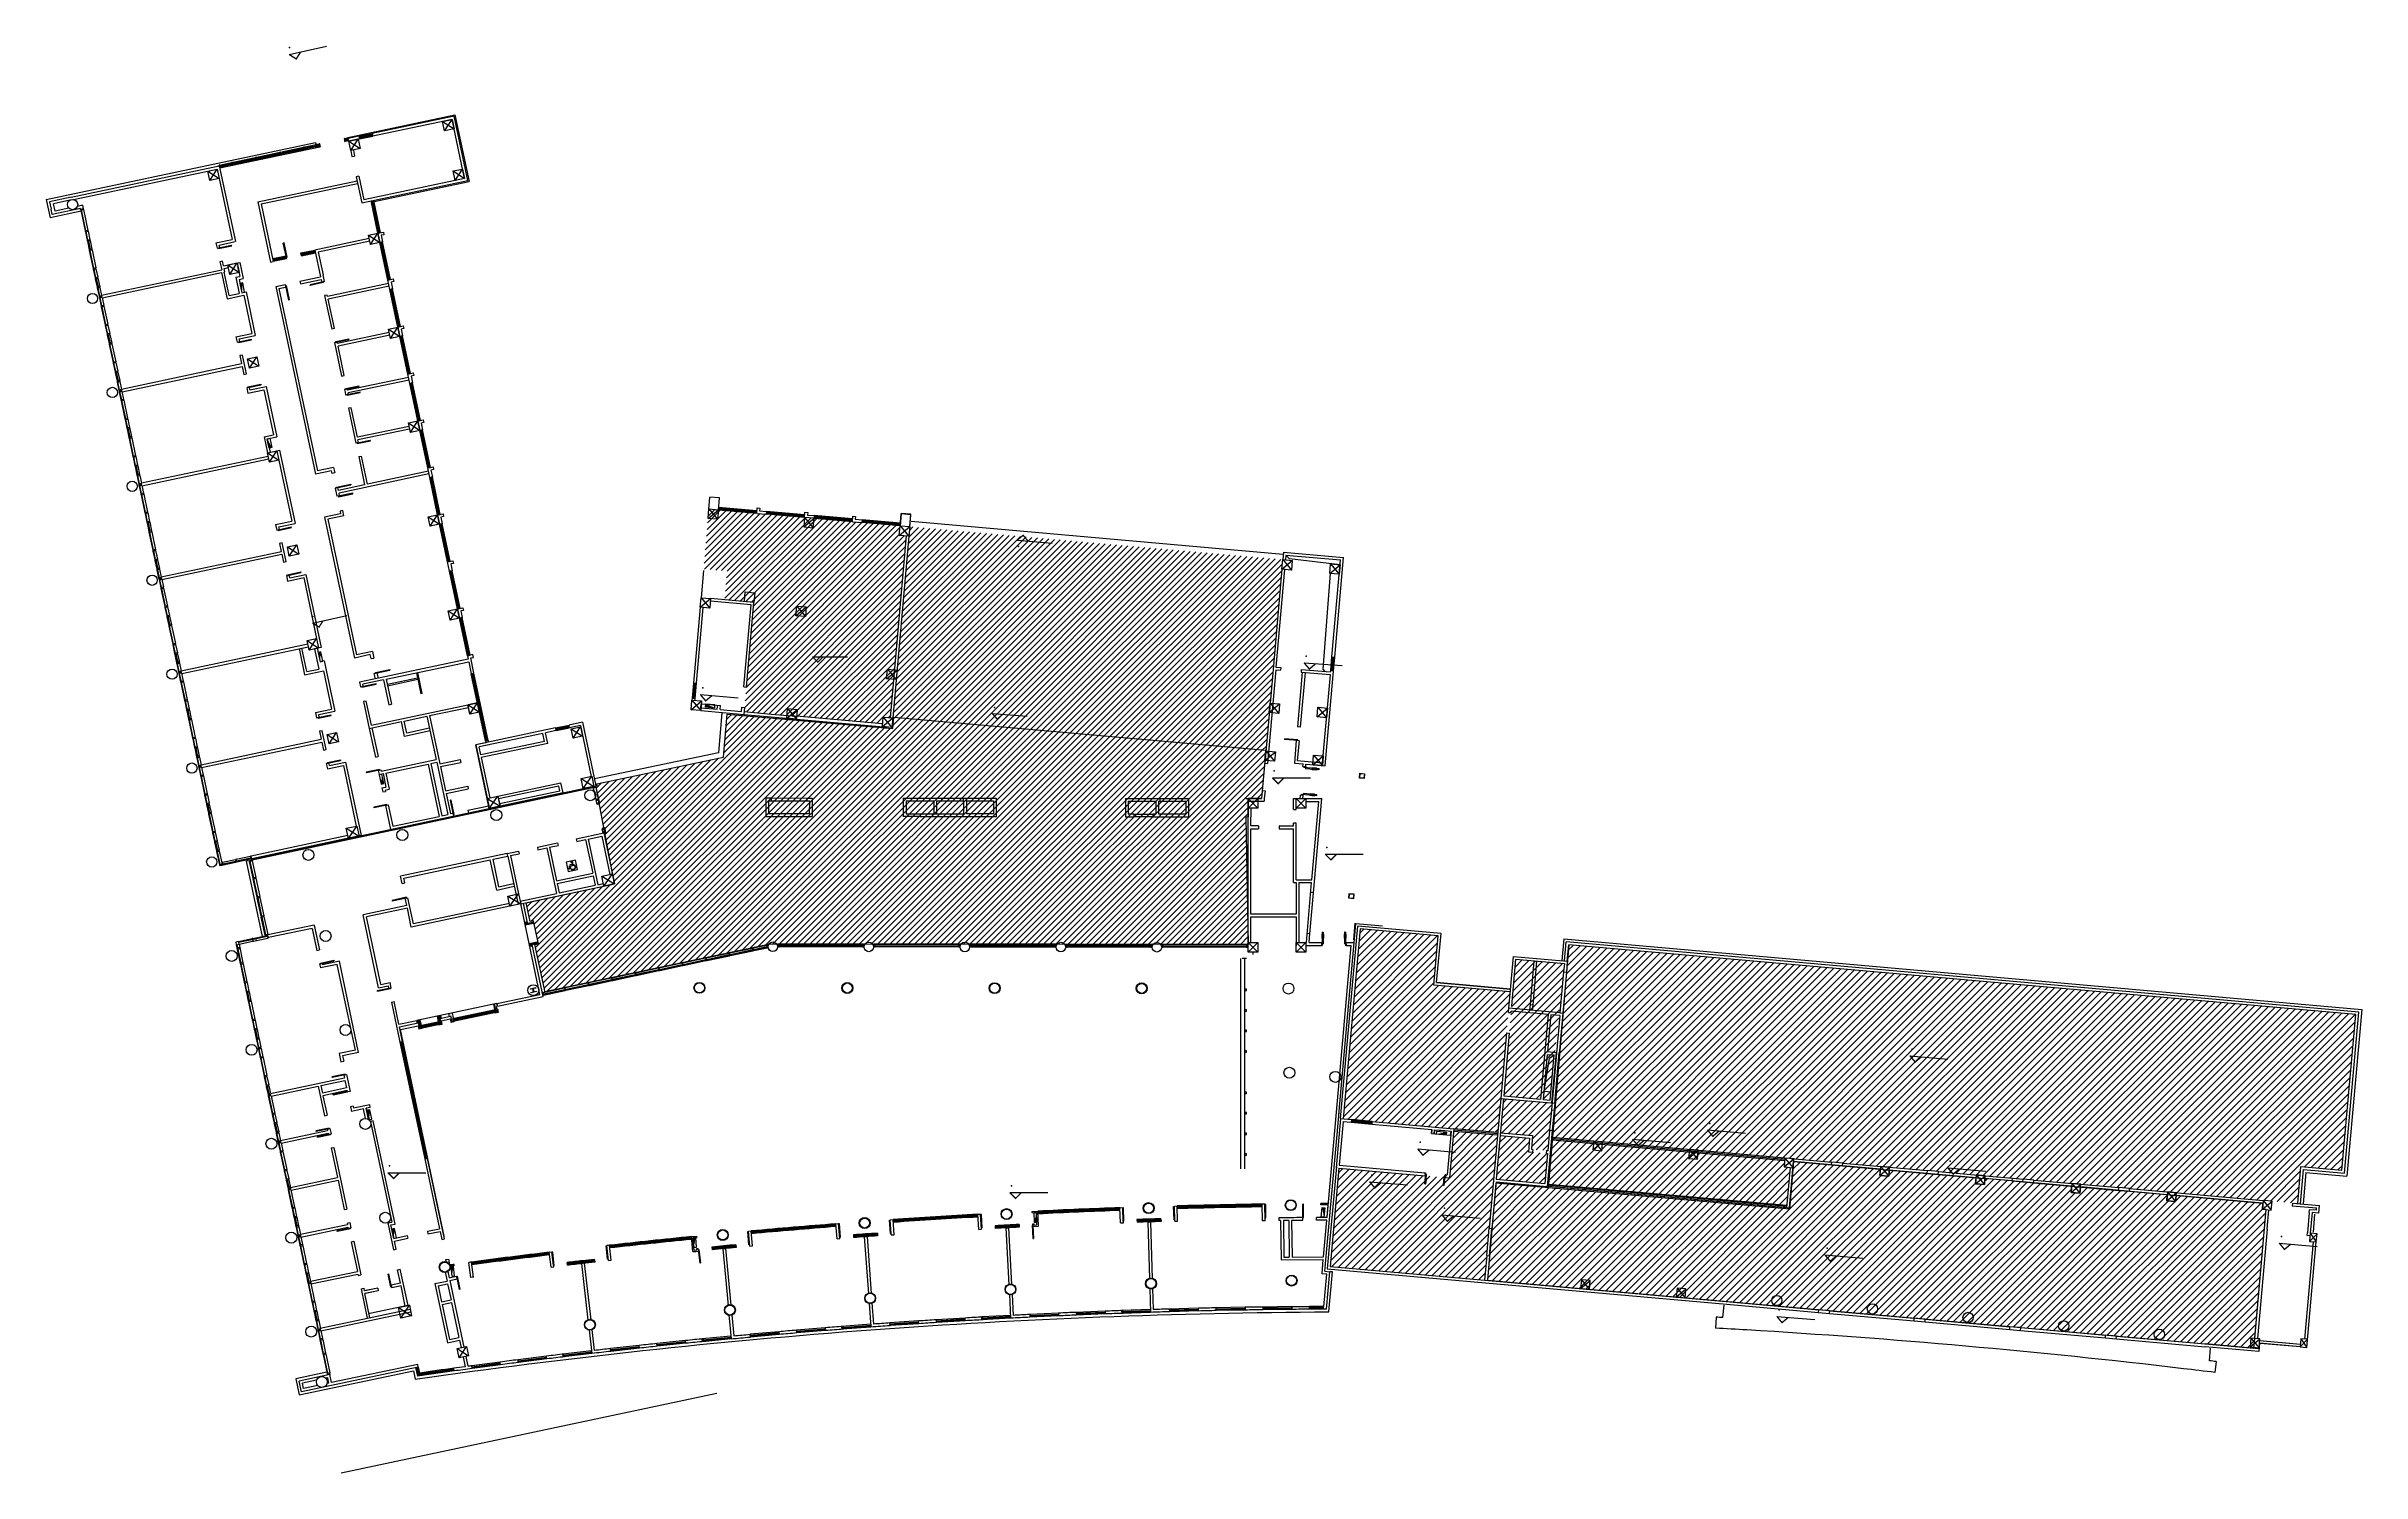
# Model space of a CAD drawing. Header units: millimetres. Extents: x -28081 to 11848482, y -6212777 to 128443.
# Drawn here: x -26161 to 142643, y -11740 to 92270 of the extents above; entities that cross this region are included whole.
import ezdxf

# ---------------------------------------------------------------- set-up
doc = ezdxf.new("R2010")
doc.units = ezdxf.units.MM
doc.header["$LTSCALE"] = 10
for name, color, linetype in [('A—\\M+5C3C5\\M+5B4B0', 135, 'Continuous'), ('A—\\M+5C7BD\\M+5CCE5', 7, 'Continuous'), ('E-COLS-F5$0$0S-COLS-I-P', 8, 'Continuous'), ('E-COLS-F5$0$0S-SCOLS-LINE', 7, 'Continuous'), ('E-RS-5F$0$0S-COLS-I-P', 8, 'Continuous'), ('E1-RI-5F$0$$2$A-GLAZ-CWMG', 3, 'Continuous'), ('E1-RI-5F$0$A-GLAZ', 140, 'Continuous'), ('E1-RI-5F$0$A-GLAZ-FRAM', 6, 'Continuous'), ('E1-RI-5F$0$A-HOLE', 2, 'Continuous'), ('E1-RI-5F$0$A-WALL', 7, 'Continuous'), ('E1-RV-5F$0$$2$A-WALL', 7, 'Continuous'), ('E1-RV-5F$0$$5$A-WALL', 2, 'Continuous'), ('E1-RV-5F$0$A-HOLE', 2, 'Continuous'), ('E1-RV-5F$0$E-COLS-B1$0$0S-COLS-LINE', 4, 'Continuous'), ('E1-RW-3F$0$A-WALL', 7, 'Continuous'), ('XRE0$0$A-WALL', 7, 'Continuous')]:
    doc.layers.add(name, color=color, linetype=linetype)
pattern_1 = [(45, (-6071.9, -5118.9), (-265.165, 265.165), [])]

msp = doc.modelspace()

# ---------------------------------------------------------------- hatches: boundary and pattern name
h = msp.add_hatch()
h.set_pattern_fill('ANSI31', color=8, scale=100, style=0)
edge = h.paths.add_edge_path()
edge.add_line((36090, 57307), (22144, 58539))
edge.add_line((22144, 58539), (21757, 54155))
edge.add_line((21757, 54155), (23475, 54003))
edge.add_line((23475, 54003), (23290, 51911))
edge.add_line((23290, 51911), (25432, 51722))
edge.add_line((25432, 51722), (24727, 43753))
edge.add_line((24727, 43753), (34813, 42861))
edge.add_line((34813, 42861), (34857, 43359))
edge.add_line((34857, 43359), (35355, 43315))
edge.add_line((35355, 43315), (36526, 56564))
edge.add_line((36526, 56564), (36028, 56608))
edge.add_line((36028, 56608), (36088, 57305))
h = msp.add_hatch()
h.set_pattern_fill('ANSI31', color=8, scale=100, style=0)
edge = h.paths.add_edge_path()
edge.add_line((36783, 57188), (35559, 43348))
edge.add_line((35559, 43348), (62752, 40943))
edge.add_line((62752, 40943), (63981, 54839))
edge.add_line((63981, 54839), (36787, 57245))
h = msp.add_hatch()
h.set_pattern_fill('ANSI31', color=8, scale=100, style=0)
h.paths.add_polyline_path([(10150, 23512), (9461, 26769), (9715, 26823), (9359, 28506), (9104, 28452), (8815, 29822), (15271, 31189), (13932, 38239), (14030, 38260), (13984, 38480), (23210, 40433), (23488, 43581), (35565, 42514), (35638, 43341), (62752, 40943), (62438, 37419), (61469, 37420), (61468, 36081), (61286, 36069), (61457, 26776), (27093, 26809), (26494, 26767), (10192, 23316)])
h = msp.add_hatch()
h.set_pattern_fill('ANSI31', color=8, scale=3000, style=0)
h.set_pattern_definition(pattern_1)
edge = h.paths.add_edge_path()
edge.add_line((69626, 27906), (75303, 27403))
edge.add_line((75303, 27403), (74985, 23817))
edge.add_line((74985, 23817), (80564, 23322))
edge.add_line((80564, 23322), (79654, 13063))
edge.add_line((79654, 13063), (68398, 14061))
edge.add_line((68398, 14061), (69626, 27906))
h = msp.add_hatch()
h.set_pattern_fill('ANSI31', color=8, scale=3000, style=0)
h.set_pattern_definition(pattern_1)
h.paths.add_polyline_path([(80975, 25695), (80092, 15735), (83479, 15435), (84511, 25382)])
h = msp.add_hatch()
h.set_pattern_fill('ANSI31', color=8, scale=3000, style=0)
h.set_pattern_definition(pattern_1)
h.paths.add_polyline_path([(100988, 10518), (100727, 7580), (83350, 9121), (84834, 26758), (142209, 21670), (141202, 10314), (138213, 10579), (137975, 7890), (100597, 11205), (100539, 10558)])
h = msp.add_hatch()
h.set_pattern_fill('ANSI31', color=8, scale=3000, style=0)
h.set_pattern_definition(pattern_1)
h.paths.add_polyline_path([(79836, 12846), (79553, 9658), (83089, 9345), (83283, 11536), (81889, 11660), (81977, 12656)])
h.paths.add_polyline_path([(80074, 15535), (83610, 15222), (83301, 11735), (82106, 11841), (82194, 12837), (79853, 13045)])
h = msp.add_hatch()
h.set_pattern_fill('ANSI31', color=8, scale=3000, style=0)
h.set_pattern_definition(pattern_1)
edge = h.paths.add_edge_path()
edge.add_line((76449, 13146), (76149, 9759))
edge.add_line((76149, 9759), (68080, 10475))
edge.add_line((68080, 10475), (67444, 3303))
edge.add_line((67444, 3303), (78700, 2305))
edge.add_line((78700, 2305), (79635, 12850))
edge.add_line((79635, 12850), (76448, 13132))
h = msp.add_hatch()
h.set_pattern_fill('ANSI31', color=8, scale=3000, style=0)
h.set_pattern_definition(pattern_1)
h.paths.add_polyline_path([(134844, -1946), (135677, 7442), (135403, 7466), (135442, 7914), (129117, 8475), (129077, 8027), (128430, 8084), (128470, 8533), (122144, 9094), (122105, 8645), (121457, 8703), (121497, 9151), (115172, 9712), (115132, 9264), (114485, 9321), (114524, 9769), (108199, 10330), (108159, 9882), (107512, 9939), (107552, 10388), (101227, 10949), (100919, 7482), (79528, 9379), (78899, 2287), (134780, -2669)])
at = {"layer": 'A—\\M+5C7BD\\M+5CCE5'}
h = msp.add_hatch(color=18, dxfattribs=at)
h.paths.add_polyline_path([(8901, 28450), (8705, 28408), (8746, 28213), (9333, 28337), (9313, 28435), (8921, 28352)])
h.paths.add_polyline_path([(9644, 26869), (9623, 26967), (9036, 26843), (9078, 26647), (9273, 26689), (9253, 26787)])
h = msp.add_hatch(color=18, dxfattribs=at)
h.paths.add_polyline_path([(6690, 22474), (6495, 22432), (6618, 21851), (6716, 21872), (6634, 22257), (6732, 22278)])
h.paths.add_polyline_path([(3364, 21769), (3168, 21728), (3210, 21532), (3308, 21553), (3391, 21164), (3489, 21185)])
h = msp.add_hatch(color=18, dxfattribs=at)
h.paths.add_polyline_path([(2582, 21603), (2386, 21561), (2511, 20976), (2608, 20997), (2525, 21387), (2623, 21407)])
h.paths.add_polyline_path([(1016, 21271), (821, 21230), (862, 21034), (960, 21055), (1044, 20664), (1140, 20684)])

# ---------------------------------------------------------------- linework, layer by layer
at = {"color": 1}
for p, q in [((-8447, 91670), (-5734, 92270)), ((44633, 56265), (47169, 56037)), ((-6743, 50215), (-4254, 50755)), ((29699, 47754), (32245, 47754)), ((65535, 47318), (68306, 47112)), ((21522, 45001), (24290, 44759)), ((42802, 43624), (45341, 43426)), ((63226, 38932), (66004, 38932)), ((67071, 33364), (69849, 33364)), ((109703, 18665), (112471, 18423)), ((73819, 11870), (76586, 11628)), ((89489, 12570), (92256, 12328)), ((94950, 13250), (97717, 13008)), ((-1260, 10137), (1518, 10137)), ((112476, 10487), (115243, 10245)), ((44082, 8688), (46860, 8688)), ((70310, 9481), (73077, 9239)), ((75596, 7054), (78363, 6812)), ((103509, 4142), (106276, 3900)), ((136630, 5002), (139397, 4760)), ((99998, -339), (102766, -581))]:
    msp.add_line(p, q, dxfattribs=at)
for p, q in [((-13609, 77563), (-12655, 77765)), ((-13599, 77514), (-12645, 77716)), ((-12645, 77716), (-12655, 77765)), ((-8827, 77934), (-8881, 77922)), ((-8659, 76873), (-8881, 77922)), ((-8605, 76885), (-8827, 77934)), ((-13609, 77563), (-13599, 77514)), ((-8659, 76873), (-8605, 76885)), ((-8734, 74813), (-8680, 74824)), ((-8734, 74813), (-8511, 73764)), ((-8680, 74824), (-8458, 73775)), ((-5982, 75089), (-6935, 74887)), ((-6925, 74838), (-6935, 74887)), ((-5971, 75040), (-6925, 74838)), ((-5982, 75089), (-5971, 75040)), ((-8458, 73775), (-8511, 73764)), ((-12160, 70715), (-11206, 70916)), ((-11195, 70868), (-11206, 70916)), ((-5060, 70735), (-4106, 70937)), ((-4106, 70937), (-4095, 70888)), ((-12160, 70715), (-12149, 70666)), ((-12149, 70666), (-11195, 70868)), ((-5049, 70686), (-5060, 70735)), ((-5049, 70686), (-4095, 70888)), ((-11465, 67437), (-10512, 67639)), ((-11455, 67388), (-10501, 67590)), ((-10512, 67639), (-10501, 67590)), ((-11455, 67388), (-11465, 67437)), ((-4335, 67311), (-3381, 67513)), ((-4324, 67262), (-4335, 67311)), ((-4324, 67262), (-3371, 67464)), ((-4242, 66871), (-3288, 67073)), ((-4242, 66871), (-4231, 66822)), ((-4231, 66822), (-3277, 67024)), ((-3381, 67513), (-3371, 67464)), ((-3277, 67024), (-3288, 67073)), ((-3496, 63349), (-2543, 63551)), ((-3496, 63349), (-3486, 63300)), ((-3486, 63300), (-2532, 63502)), ((-2532, 63502), (-2543, 63551)), ((-5010, 60121), (-3961, 60343)), ((-4999, 60067), (-5010, 60121)), ((-4999, 60067), (-3950, 60289)), ((-4874, 59480), (-3825, 59702)), ((-4874, 59480), (-4863, 59426)), ((-4863, 59426), (-3814, 59648)), ((-3961, 60343), (-3950, 60289)), ((-3814, 59648), (-3825, 59702)), ((-9260, 57018), (-8306, 57220)), ((-9260, 57018), (-9249, 56969)), ((-9249, 56969), (-8296, 57171)), ((-8296, 57171), (-8306, 57220)), ((-8566, 53741), (-7613, 53943)), ((-8556, 53692), (-8566, 53741)), ((-8556, 53692), (-7602, 53894)), ((-7613, 53943), (-7602, 53894)), ((-3162, 45583), (-2113, 45805)), ((-3162, 45583), (-3150, 45529)), ((-3150, 45529), (-2101, 45751)), ((-2168, 46616), (-1119, 46838)), ((-2157, 46562), (-2168, 46616)), ((-2157, 46562), (-1108, 46785)), ((-2101, 45751), (-2113, 45805)), ((-1119, 46838), (-1108, 46785)), ((-6361, 43322), (-5407, 43524)), ((-6361, 43322), (-6350, 43273)), ((-6350, 43273), (-5396, 43475)), ((-5396, 43475), (-5407, 43524)), ((64105, 41781), (64100, 41731)), ((65072, 41646), (64100, 41731)), ((65076, 41696), (64105, 41781)), ((65072, 41646), (65076, 41696)), ((-5667, 40044), (-4713, 40246)), ((-5657, 39995), (-5667, 40044)), ((-5657, 39995), (-4703, 40197)), ((-4713, 40246), (-4703, 40197)), ((-1879, 39533), (-2833, 39331)), ((-2833, 39331), (-2822, 39283)), ((-1869, 39484), (-2822, 39283)), ((-1869, 39484), (-1879, 39533)), ((65518, 39745), (65512, 39675)), ((66627, 39576), (65512, 39675)), ((65657, 39732), (65518, 39745)), ((65657, 39732), (65645, 39593)), ((66621, 39507), (65645, 39593)), ((66124, 39515), (66127, 39550)), ((66462, 39486), (66124, 39515)), ((66136, 39655), (66133, 39620)), ((66474, 39625), (66136, 39655)), ((66462, 39486), (66465, 39520)), ((66474, 39625), (66471, 39590)), ((66627, 39576), (66621, 39507)), ((3352, 37300), (3299, 37289)), ((3521, 36239), (3299, 37289)), ((3574, 36251), (3352, 37300)), ((65333, 37653), (65339, 37723)), ((65472, 37641), (65333, 37653)), ((66455, 37624), (65339, 37723)), ((65472, 37641), (65485, 37780)), ((66461, 37694), (65485, 37780)), ((65957, 37633), (65960, 37668)), ((66295, 37603), (65957, 37633)), ((65970, 37772), (65966, 37737)), ((66308, 37742), (65970, 37772)), ((66295, 37603), (66298, 37638)), ((66308, 37742), (66305, 37707)), ((66455, 37624), (66461, 37694)), ((-1340, 36990), (-2293, 36788)), ((-2293, 36788), (-2283, 36739)), ((-1329, 36941), (-2283, 36739)), ((-1329, 36941), (-1340, 36990)), ((3521, 36239), (3574, 36251)), ((11916, 32288, 0), (11919, 32323, 0)), ((11916, 32288, 0), (11919, 32323, 0)), ((12015, 32279, 0), (11916, 32288, 0)), ((12015, 32279, 0), (11916, 32288, 0)), ((11919, 32323, 0), (11986, 32317, 0)), ((11919, 32323, 0), (11986, 32317, 0)), ((11986, 32317, 0), (11993, 32503, 0)), ((11986, 32317, 0), (11993, 32503, 0)), ((11993, 32503, 0), (12188, 32544, 0)), ((11993, 32503, 0), (12188, 32544, 0)), ((12027, 32471, 0), (12015, 32279, 0)), ((12027, 32471, 0), (12015, 32279, 0)), ((12227, 32513, 0), (12027, 32471, 0)), ((12227, 32513, 0), (12027, 32471, 0)), ((12029, 32600, 0), (12182, 32633, 0)), ((12029, 32600, 0), (12182, 32633, 0)), ((12035, 32572, 0), (12029, 32600, 0)), ((12035, 32572, 0), (12029, 32600, 0)), ((12184, 32604, 0), (12035, 32572, 0)), ((12184, 32604, 0), (12035, 32572, 0)), ((12051, 32373, 0), (12047, 32313, 0)), ((12051, 32373, 0), (12047, 32313, 0)), ((12175, 32722, 0), (12182, 32633, 0)), ((12175, 32722, 0), (12182, 32633, 0)), ((12184, 32604, 0), (12188, 32544, 0)), ((12184, 32604, 0), (12188, 32544, 0)), ((12206, 32805, 0), (12227, 32513, 0)), ((12206, 32805, 0), (12227, 32513, 0)), ((12243, 32620, 0), (12245, 32591, 0)), ((12243, 32620, 0), (12245, 32591, 0)), ((97, 30218), (-952, 29995)), ((-952, 29995), (-941, 29942)), ((108, 30164), (-941, 29942)), ((108, 30164), (97, 30218)), ((66836, 27539), (66836, 27248)), ((66836, 27539), (66866, 27539)), ((66836, 27248), (66866, 27248)), ((66866, 27674), (66866, 26714)), ((66866, 27674), (66926, 27674)), ((66926, 27674), (66926, 26834)), ((66956, 27539), (66926, 27539)), ((66956, 27248), (66926, 27248)), ((66956, 27539), (66956, 27248)), ((68456, 27539), (68456, 27248)), ((68456, 27539), (68486, 27539)), ((68456, 27248), (68486, 27248)), ((68486, 27674), (68486, 26834)), ((68546, 27674), (68486, 27674)), ((68546, 27674), (68546, 26714)), ((68576, 27539), (68546, 27539)), ((68576, 27248), (68546, 27248)), ((68576, 27539), (68576, 27248)), ((-6164, 25424), (-5210, 25626)), ((-6164, 25424), (-5210, 25626)), ((-6153, 25375), (-6164, 25424)), ((-6153, 25375), (-6164, 25424)), ((-6153, 25375), (-5199, 25577)), ((-6153, 25375), (-5199, 25577)), ((-5210, 25626), (-5199, 25577)), ((-5210, 25626), (-5199, 25577)), ((66806, 26834), (66806, 26714)), ((66806, 26834), (66926, 26834)), ((66806, 26714), (66866, 26714)), ((68606, 26834), (68486, 26834)), ((68606, 26714), (68546, 26714)), ((68606, 26834), (68606, 26714)), ((-1076, 23588), (-2030, 23386)), ((-2020, 23337), (-2030, 23386)), ((-1066, 23539), (-2020, 23337)), ((-1076, 23588), (-1066, 23539)), ((-182, 19689), (-378, 19648)), ((-378, 19648), (1424, 11136)), ((1489, 11150), (-312, 19661)), ((1555, 11164), (-247, 19675)), ((-182, 19689), (1620, 11178)), ((-4382, 17318), (-5336, 17116)), ((-5336, 17116), (-5325, 17067)), ((-4371, 17269), (-5325, 17067)), ((-4371, 17269), (-4382, 17318)), ((-4219, 16063), (-5268, 15841)), ((-5256, 15787), (-5268, 15841)), ((-4207, 16009), (-5256, 15787)), ((-4219, 16063), (-4207, 16009)), ((-5549, 13391), (-6503, 13189)), ((-6503, 13189), (-6493, 13140)), ((-5539, 13342), (-6493, 13140)), ((-5456, 12950), (-6410, 12749)), ((-6399, 12700), (-6410, 12749)), ((-5446, 12902), (-6399, 12700)), ((-5539, 13342), (-5549, 13391)), ((-5456, 12950), (-5446, 12902)), ((1620, 11178), (1424, 11136)), ((74337, 9430), (74362, 9428)), ((74337, 9430), (74362, 9428)), ((74352, 9316), (74423, 10113)), ((74352, 9316), (74423, 10113)), ((74352, 9316), (74402, 9312)), ((74352, 9316), (74402, 9312)), ((74359, 9671), (74384, 9669)), ((74359, 9671), (74384, 9669)), ((74364, 10018), (74373, 10117)), ((74364, 10018), (74373, 10117)), ((74364, 10018), (74464, 10009)), ((74364, 10018), (74464, 10009)), ((74373, 10117), (74423, 10113)), ((74373, 10117), (74423, 10113)), ((74402, 9312), (74464, 10009)), ((74402, 9312), (74464, 10009)), ((74437, 9421), (74412, 9423)), ((74437, 9421), (74412, 9423)), ((74458, 9663), (74433, 9665)), ((74458, 9663), (74433, 9665)), ((75682, 9311), (75707, 9308)), ((75682, 9311), (75707, 9308)), ((75697, 9197), (75759, 9894)), ((75697, 9197), (75759, 9894)), ((75747, 9192), (75697, 9197)), ((75747, 9192), (75697, 9197)), ((75703, 9552), (75728, 9550)), ((75703, 9552), (75728, 9550)), ((75747, 9192), (75818, 9989)), ((75747, 9192), (75818, 9989)), ((75782, 9302), (75757, 9304)), ((75782, 9302), (75757, 9304)), ((75859, 9885), (75759, 9894)), ((75859, 9885), (75759, 9894)), ((75803, 9543), (75778, 9546)), ((75803, 9543), (75778, 9546)), ((75867, 9985), (75818, 9989)), ((75867, 9985), (75818, 9989)), ((75859, 9885), (75867, 9985)), ((75859, 9885), (75867, 9985)), ((42016, 7091), (41966, 7089)), ((42020, 6115), (41966, 7089)), ((42070, 6118), (42016, 7091)), ((52374, 7564), (52324, 7562)), ((52358, 6588), (52324, 7562)), ((52408, 6590), (52374, 7564)), ((56027, 7679), (56077, 7681)), ((56055, 6705), (56027, 7679)), ((56105, 6706), (56077, 7681)), ((62740, 7820), (62690, 7819)), ((62703, 6845), (62690, 7819)), ((62703, 6845), (62753, 6845)), ((62753, 6845), (62740, 7820)), ((65489, 7852), (65439, 7852)), ((65441, 6877), (65439, 7852)), ((65489, 7852), (65439, 7852)), ((65441, 6877), (65439, 7852)), ((65441, 6877), (65491, 6877)), ((65441, 6877), (65491, 6877)), ((65491, 6877), (65489, 7852)), ((65491, 6877), (65489, 7852)), ((-4006, 6102), (-4960, 5900)), ((-4950, 5851), (-4960, 5900)), ((-3996, 6053), (-4950, 5851)), ((-4006, 6102), (-3996, 6053)), ((24975, 5839), (25025, 5843)), ((25064, 4868), (24975, 5839)), ((25114, 4873), (25025, 5843)), ((31665, 6401), (31615, 6397)), ((31690, 5425), (31615, 6397)), ((31739, 5429), (31665, 6401)), ((31690, 5425), (31739, 5429)), ((35316, 6669), (35366, 6673)), ((35385, 5697), (35316, 6669)), ((35435, 5700), (35366, 6673)), ((35435, 5700), (35385, 5697)), ((42020, 6115), (42070, 6118)), ((45765, 6311), (45715, 6309)), ((45715, 6309), (45765, 5335)), ((45765, 6311), (45815, 5338)), ((45765, 5335), (45815, 5338)), ((52358, 6588), (52408, 6590)), ((56105, 6706), (56055, 6705)), ((10756, 4340), (10706, 4335)), ((10756, 4340), (10706, 4335)), ((10821, 3366), (10706, 4335)), ((10821, 3366), (10706, 4335)), ((10871, 3372), (10756, 4340)), ((10871, 3372), (10756, 4340)), ((14649, 4791), (14699, 4797)), ((14758, 3823), (14649, 4791)), ((14808, 3828), (14699, 4797)), ((14808, 3828), (14758, 3823)), ((21371, 4518), (21421, 4524)), ((21371, 4518), (21473, 3549)), ((21421, 4524), (21523, 3554)), ((21523, 3554), (21473, 3549)), ((25114, 4873), (25064, 4868)), ((-1246, 2746), (-1197, 2756)), ((-1246, 2746), (-1197, 2756)), ((-1044, 1792), (-1246, 2746)), ((-1044, 1792), (-1246, 2746)), ((-995, 1803), (-1197, 2756)), ((-995, 1803), (-1197, 2756)), ((-995, 1803), (-1044, 1792)), ((-995, 1803), (-1044, 1792)), ((3746, 2581), (3795, 2592)), ((3746, 2581), (3948, 1627)), ((3795, 2592), (3997, 1638)), ((10821, 3366), (10871, 3372)), ((10821, 3366), (10871, 3372)), ((-6184, -1207), (370, 180)), ((3997, 1638), (3948, 1627)), ((51026, 35), (48928, -53)), ((51026, 35), (51034, -164)), ((54334, 151), (52236, 76)), ((52236, 76), (52243, -124)), ((52238, 9), (54337, 84)), ((52241, -57), (54339, 18)), ((54334, 151), (54342, -49)), ((57834, 252), (55735, 195)), ((55741, -4), (55735, 195)), ((55737, 129), (57836, 186)), ((55739, 62), (57838, 119)), ((57840, 53), (55741, -4)), ((57840, 53), (57834, 252)), ((61234, 322), (59134, 278)), ((59139, 78), (59134, 278)), ((59136, 212), (61235, 256)), ((59137, 145), (61237, 189)), ((61238, 122), (59139, 78)), ((61238, 122), (61234, 322)), ((64644, 369), (62545, 338)), ((62548, 138), (62545, 338)), ((62546, 271), (64645, 302)), ((62547, 205), (64646, 236)), ((64647, 169), (62548, 138)), ((64647, 169), (64644, 369)), ((-6143, -1403), (412, -15)), ((27240, -1460), (25148, -1648)), ((25148, -1648), (25166, -1848)), ((25154, -1715), (27246, -1526)), ((25160, -1781), (27252, -1592)), ((27258, -1659), (25166, -1848)), ((27240, -1460), (27258, -1659)), ((30628, -1178), (28536, -1354)), ((28536, -1354), (28552, -1553)), ((28541, -1420), (30634, -1244)), ((28547, -1486), (30640, -1311)), ((30645, -1377), (28552, -1553)), ((30628, -1178), (30645, -1377)), ((33941, -921), (31847, -1084)), ((31847, -1084), (31863, -1283)), ((31852, -1150), (33946, -988)), ((31858, -1217), (33951, -1054)), ((33956, -1120), (31863, -1283)), ((33941, -921), (33956, -1120)), ((37432, -675), (35337, -820)), ((35351, -1019), (35337, -820)), ((35342, -886), (37437, -741)), ((35347, -953), (37442, -808)), ((37446, -874), (35351, -1019)), ((37446, -874), (37432, -675)), ((40826, -464), (38730, -596)), ((38743, -795), (38730, -596)), ((38734, -662), (40830, -530)), ((38738, -729), (40834, -597)), ((40839, -663), (38743, -795)), ((40839, -663), (40826, -464)), ((44132, -267), (42036, -386)), ((42047, -586), (42036, -386)), ((42039, -453), (44136, -334)), ((42043, -520), (44140, -401)), ((44144, -467), (42047, -586)), ((44144, -467), (44132, -267)), ((47629, -106), (45531, -207)), ((45531, -207), (45541, -407)), ((45534, -274), (47632, -173)), ((45537, -340), (47635, -239)), ((47638, -306), (45541, -407)), ((47629, -106), (47638, -306)), ((48928, -53), (48936, -252)), ((48930, -119), (51029, -31)), ((48933, -186), (51031, -98)), ((51034, -164), (48936, -252)), ((54342, -49), (52243, -124)), ((10312, -3244), (8229, -3506)), ((8237, -3572), (10320, -3310)), ((10337, -3443), (10312, -3244)), ((13589, -2850), (11503, -3100)), ((11527, -3298), (11503, -3100)), ((11511, -3166), (13597, -2916)), ((11519, -3232), (13604, -2983)), ((13612, -3049), (11527, -3298)), ((13612, -3049), (13589, -2850)), ((17068, -2461), (14981, -2694)), ((15003, -2893), (14981, -2694)), ((14988, -2760), (17075, -2527)), ((14995, -2826), (17083, -2594)), ((17090, -2660), (15003, -2893)), ((17090, -2660), (17068, -2461)), ((20448, -2104), (18360, -2323)), ((18381, -2522), (18360, -2323)), ((18367, -2390), (20455, -2170)), ((18374, -2456), (20462, -2236)), ((20469, -2303), (18381, -2522)), ((20469, -2303), (20448, -2104)), ((23755, -1780), (21665, -1987)), ((21685, -2186), (21665, -1987)), ((21672, -2053), (23761, -1847)), ((21678, -2120), (23768, -1913)), ((23774, -1979), (21685, -2186)), ((23774, -1979), (23755, -1780)), ((6936, -3672), (4854, -3946)), ((4880, -4144), (4854, -3946)), ((4862, -4012), (6944, -3738)), ((4871, -4078), (6953, -3805)), ((6962, -3871), (4880, -4144)), ((6962, -3871), (6936, -3672)), ((8253, -3704), (8229, -3506)), ((8245, -3638), (10329, -3376)), ((10337, -3443), (8253, -3704))]:
    msp.add_line(p, q)
at = {"lineweight": 13}
for p, q in [((74337, 9430), (74359, 9671)), ((74337, 9430), (74359, 9671)), ((74437, 9421), (74458, 9663)), ((74437, 9421), (74458, 9663)), ((75682, 9311), (75703, 9552)), ((75682, 9311), (75703, 9552)), ((75782, 9302), (75803, 9543)), ((75782, 9302), (75803, 9543))]:
    msp.add_line(p, q, dxfattribs=at)
at = {"color": 1}
for points, const_width in [([(-8447, 91670), (-7941, 91348), (-7618, 91853)], 100), ([(-6743, 50215), (-6280, 49917), (-5983, 50380)], 91.7), ([(29699, 47754), (30088, 47365), (30476, 47754)], 91.7), ([(65535, 47318), (65927, 46863), (66382, 47255)], 100), ([(21522, 45001), (21908, 44541), (22368, 44927)], 100), ([(42802, 43624), (43160, 43206), (43578, 43563)], 91.7), ([(63226, 38932), (63650, 38507), (64074, 38932)], 100), ([(67071, 33364), (67495, 32940), (67919, 33364)], 100), ([(109703, 18665), (110089, 18205), (110549, 18591)], 100), ([(73819, 11870), (74205, 11410), (74664, 11796)], 100), ([(89489, 12570), (89874, 12111), (90334, 12496)], 100), ([(94950, 13250), (95335, 12790), (95795, 13176)], 100), ([(112476, 10487), (112862, 10028), (113321, 10414)], 100), ([(44082, 8688), (44507, 8264), (44931, 8688)], 100), ([(70310, 9481), (70696, 9021), (71155, 9407)], 100), ([(75596, 7054), (75981, 6595), (76441, 6980)], 100), ([(103509, 4142), (103895, 3682), (104354, 4068)], 100), ([(136630, 5002), (137016, 4543), (137475, 4929)], 100), ([(99998, -339), (100384, -799), (100844, -413)], 100)]:
    msp.add_lwpolyline(points, dxfattribs=dict(at, const_width=const_width))
at = {"extrusion": (0, 0, -1)}
for points in [[(11896, 74297), (11700, 74338), (11845, 75023), (12041, 74982)], [(2617, 14003), (2421, 14045), (2566, 14730), (2762, 14688)], [(-46026, 7224), (-45826, 7216), (-45856, 6517), (-46055, 6525)], [(825, 5345), (630, 5386), (775, 6071), (970, 6029)], [(-21052, 4687), (-21251, 4707), (-21182, 5404), (-20983, 5384)]]:
    msp.add_lwpolyline(points, close=True, dxfattribs=at)
for points in [[(-10050, 63648), (-9854, 63690), (-9709, 63005), (-9905, 62963)], [(10150, 23512), (9461, 26769), (9715, 26823), (9359, 28506), (9104, 28452), (8815, 29822), (15271, 31189), (13932, 38239), (14030, 38260), (13984, 38480), (23210, 40433), (23488, 43581), (35565, 42514), (35638, 43341), (62752, 40943), (62438, 37419), (61469, 37420), (61468, 36081), (61286, 36069), (61457, 26776), (27093, 26809), (26494, 26767), (10192, 23316)]]:
    msp.add_lwpolyline(points, close=True)
at = {"color": 1, "extrusion": (0, 0, -1), "const_width": 91.7}
msp.add_lwpolyline([(-44633, 56265), (-45055, 56617), (-45407, 56195)], dxfattribs=at)
at = {"extrusion": (0, 0, -1), "elevation": 0}
for points in [[(6199, 47393), (6004, 47435), (6149, 48120), (6345, 48078)], [(-22569, 44044), (-22587, 44244), (-21890, 44305), (-21872, 44106)], [(1697, 39188), (1893, 39147), (1747, 38462), (1552, 38504)], [(-3411, 2588), (-3610, 2613), (-3522, 3307), (-3324, 3282)]]:
    msp.add_lwpolyline(points, close=True, dxfattribs=at)
at = {"elevation": 0}
for points in [[(11880, 32090), (12565, 32235), (12420, 32920), (11735, 32775)], [(11880, 32090), (12565, 32235), (12420, 32920), (11735, 32775)], [(66986, 6885), (66786, 6902), (66848, 7600), (67048, 7582)], [(66986, 6885), (66786, 6902), (66848, 7600), (67048, 7582)]]:
    msp.add_lwpolyline(points, close=True, dxfattribs=at)
for points in [[(61806, 26218), (61806, 26048)], [(134844, -1946), (135677, 7442), (135403, 7466), (135442, 7914), (129117, 8475), (129077, 8027), (128430, 8084), (128470, 8533), (122144, 9094), (122105, 8645), (121457, 8703), (121497, 9151), (115172, 9712), (115132, 9264), (114485, 9321), (114524, 9769), (108199, 10330), (108159, 9882), (107512, 9939), (107552, 10388), (101227, 10949), (100919, 7482), (79528, 9379), (78899, 2287), (134780, -2669), (134844, -1946)]]:
    msp.add_lwpolyline(points)
at = {"extrusion": (3.50377e-07, -7.27761e-09, 1), "elevation": 0}
msp.add_lwpolyline([(75195, 12954), (75213, 13153), (75910, 13091), (75892, 12892)], close=True, dxfattribs=at)
at = {"color": 1, "const_width": 100, "elevation": 0}
msp.add_lwpolyline([(-1260, 10137), (-836, 9712), (-411, 10137)], dxfattribs=at)
at = {"extrusion": (0, 0, -1)}
for centre, major_axis, start_param, end_param in [((12217, 32421, 0), (192, 58), 5.1392749, 2.8655792), ((12217, 32421, 0), (192, 58), 5.1392749, 2.8655792), ((12217, 32421, 0), (-172, -11), 1.8021375, 6.0652154), ((12217, 32421, 0), (-172, -11), 1.8021375, 6.0652154), ((12156, 32776, 0), (-48.2, 31.3), 3.7960769, 2.0430144), ((12156, 32776, 0), (-48.2, 31.3), 3.7960769, 2.0430144)]:
    msp.add_ellipse(centre, major_axis=major_axis, ratio=1, start_param=start_param, end_param=end_param, dxfattribs=at)
at = {"color": 1}
for p in [(-8429, 92182), (44709, 55802), (-6724, 50684), (29816, 48208), (65700, 47803), (21693, 45484), (42955, 44067), (63354, 39427), (67199, 33860), (109874, 19148), (95120, 13733), (73990, 12352), (89660, 13053), (-1132, 10632), (112647, 10970), (44211, 9184), (70481, 9963), (75766, 7537), (136801, 5485), (103680, 4625), (100169, 144)]:
    msp.add_point(p, dxfattribs=at)
at = {"extrusion": (0, 0, -1)}
for points in [[(11896, 74297), (11896, 74297), (12041, 74982), (11845, 75023)], [(6199, 47393), (6199, 47393), (6345, 48078), (6149, 48120)], [(-22569, 44044), (-22569, 44044), (-21872, 44106), (-21890, 44305)], [(1697, 39188), (1697, 39188), (1552, 38504), (1747, 38462)], [(2617, 14003), (2617, 14003), (2762, 14688), (2566, 14730)], [(-46026, 7224), (-46026, 7224), (-46055, 6525), (-45856, 6517)], [(825, 5345), (825, 5345), (970, 6029), (775, 6071)], [(-21052, 4687), (-21052, 4687), (-20983, 5384), (-21182, 5404)], [(-3411, 2588), (-3411, 2588), (-3324, 3282), (-3522, 3307)]]:
    msp.add_solid(points, dxfattribs=at)
for points in [[(-10050, 63648), (-10050, 63648), (-9905, 62963), (-9709, 63005)], [(66986, 6885), (66986, 6885), (67048, 7582), (66848, 7600)], [(66986, 6885), (66986, 6885), (67048, 7582), (66848, 7600)]]:
    msp.add_solid(points)
at = {"extrusion": (3.50377e-07, -7.27761e-09, 1)}
msp.add_solid([(75195, 12954, 0), (75195, 12954, 0), (75892, 12892, 0), (75910, 13091, 0)], dxfattribs=at)
at = {"layer": 'A—\\M+5C3C5\\M+5B4B0'}
for p, q in [((-4173, 85622), (3634, 87274)), ((3634, 87274), (4661, 82422)), ((-26161, 81090), (-6527, 85246)), ((-13559, 83604), (-6262, 85149)), ((-13517, 83408), (-6229, 84951)), ((-10829, 84114), (-9138, 84472)), ((-10815, 84049), (-9124, 84407)), ((-9093, 84550), (-9152, 84537)), ((-9152, 84537), (-9131, 84439)), ((-9131, 84439), (-9110, 84341)), ((-9072, 84452), (-9093, 84550)), ((-9079, 84484), (-7388, 84842)), ((-9052, 84354), (-9072, 84452)), ((-9065, 84419), (-7374, 84777)), ((-7343, 84920), (-7402, 84908)), ((-7402, 84908), (-7381, 84810)), ((-7381, 84810), (-7360, 84712)), ((-7360, 84712), (-7302, 84724)), ((-7322, 84822), (-7343, 84920)), ((-7329, 84855), (-6540, 85022)), ((-7302, 84724), (-7322, 84822)), ((-7315, 84790), (-6527, 84957)), ((-6496, 85099), (-6554, 85087)), ((-6554, 85087), (-6534, 84989)), ((-6534, 84989), (-6513, 84891)), ((-6527, 85246), (-6496, 85099)), ((-6513, 84891), (-6454, 84904)), ((-6475, 85002), (-6496, 85099)), ((-6482, 85034), (-6257, 85082)), ((-6454, 84904), (-6475, 85002)), ((-6468, 84969), (-6243, 85017)), ((-6212, 85159), (-6271, 85147)), ((-6271, 85147), (-6250, 85049)), ((-6250, 85049), (-6229, 84951)), ((-6229, 84951), (-6170, 84964)), ((-6191, 85062), (-6212, 85159)), ((-6170, 84964), (-6191, 85062)), ((-4452, 85532), (-4167, 85592)), ((-4393, 85544), (-4452, 85532)), ((-4452, 85532), (-4431, 85434)), ((-4431, 85434), (-4410, 85336)), ((-4410, 85336), (-4352, 85349)), ((-4372, 85447), (-4393, 85544)), ((-4378, 85479), (-4212, 85515)), ((-4352, 85349), (-4372, 85447)), ((-4365, 85414), (-4198, 85449)), ((-4351, 85349), (-4126, 85397)), ((-4167, 85592), (-4226, 85580)), ((-4226, 85580), (-4205, 85482)), ((-4205, 85482), (-4184, 85384)), ((-4184, 85384), (-4126, 85397)), ((-4146, 85494), (-4167, 85592)), ((-4126, 85397), (-4146, 85494)), ((-3374, 85709), (-2396, 85916)), ((-3374, 85709), (-2396, 85916)), ((-3360, 85644), (-2382, 85851)), ((-3360, 85644), (-2382, 85851)), ((-3347, 85579), (-2368, 85786)), ((-3347, 85579), (-2368, 85786)), ((-3333, 85513), (-2354, 85721)), ((-3333, 85513), (-2354, 85721)), ((-13500, 83617), (-13559, 83604)), ((-13517, 83408), (-13559, 83604)), ((-13517, 83408), (-13559, 83604)), ((-13559, 83604), (-13538, 83506)), ((-13545, 83539), (-13545, 83539)), ((-13538, 83506), (-13517, 83408)), ((-13531, 83474), (-13531, 83474)), ((-13517, 83408), (-13459, 83421)), ((-13479, 83519), (-13500, 83617)), ((-13487, 83551), (-12638, 83731)), ((-13459, 83421), (-13479, 83519)), ((-13473, 83486), (-12624, 83666)), ((-12593, 83809), (-12652, 83796)), ((-12652, 83796), (-12631, 83698)), ((-12631, 83698), (-12610, 83601)), ((-12610, 83601), (-12552, 83613)), ((-12572, 83711), (-12593, 83809)), ((-12579, 83743), (-10888, 84101)), ((-12552, 83613), (-12572, 83711)), ((-12565, 83678), (-10874, 84036)), ((-10843, 84179), (-10902, 84167)), ((-10902, 84167), (-10881, 84069)), ((-10881, 84069), (-10860, 83971)), ((-10860, 83971), (-10802, 83983)), ((-10822, 84081), (-10843, 84179)), ((-10802, 83983), (-10822, 84081)), ((-9110, 84341), (-9052, 84354)), ((-26161, 81090), (-25883, 79769)), ((-1785, 78686), (-2282, 81034)), ((-2265, 80956), (4661, 82422)), ((-23631, 80245), (-25883, 79769)), ((-23648, 80324), (-23327, 78807)), ((-23593, 80335), (-23618, 80330)), ((-23618, 80330), (-23297, 78813)), ((-23272, 78819), (-23593, 80335)), ((-23452, 80365), (-23131, 78849)), ((-1980, 78644), (-2477, 80992)), ((-1915, 78658), (-2412, 81006)), ((-1850, 78672), (-2347, 81020)), ((-23315, 78748), (-23182, 78122)), ((-23297, 78813), (-23272, 78819)), ((-23260, 78760), (-23285, 78755)), ((-23285, 78755), (-23152, 78129)), ((-23127, 78134), (-23260, 78760)), ((-23170, 78064), (-23037, 77438)), ((-23152, 78129), (-23127, 78134)), ((-23071, 78084), (-23121, 78074)), ((-23071, 78084), (-23121, 78074)), ((-23121, 78074), (-23105, 77999)), ((-23121, 78074), (-22989, 77448)), ((-23119, 78790), (-22986, 78164)), ((-23105, 77999), (-23056, 78010)), ((-23094, 77946), (-23105, 77999)), ((-23105, 77999), (-23004, 77522)), ((-22979, 77528), (-23080, 78005)), ((-23056, 78010), (-23071, 78084)), ((-22939, 77458), (-23071, 78084)), ((-22974, 78105), (-22841, 77479)), ((-1255, 75220), (-1835, 77960)), ((-1190, 75234), (-1770, 77973)), ((-1125, 75248), (-1705, 77987)), ((-1060, 75262), (-1640, 78001)), ((-23025, 77379), (-22747, 76068)), ((-23004, 77522), (-22955, 77533)), ((-22989, 77448), (-23004, 77522)), ((-22970, 77390), (-22995, 77385)), ((-22995, 77385), (-22717, 76074)), ((-22939, 77458), (-22989, 77448)), ((-22989, 77448), (-22939, 77458)), ((-22692, 76079), (-22970, 77390)), ((-22955, 77533), (-22939, 77458)), ((-22829, 77420), (-22551, 76109)), ((-22735, 76009), (-22602, 75383)), ((-22717, 76074), (-22692, 76079)), ((-22680, 76021), (-22705, 76015)), ((-22705, 76015), (-22572, 75389)), ((-22547, 75395), (-22680, 76021)), ((-22539, 76051), (-22407, 75424)), ((-8679, 76971), (-9658, 76764)), ((-8665, 76902), (-9643, 76695)), ((-8653, 76844), (-9631, 76637)), ((-8638, 76775), (-9616, 76568)), ((-8638, 76775), (-8679, 76971)), ((-7603, 77199), (-6576, 77416)), ((-7562, 77003), (-7603, 77199)), ((-7589, 77130), (-6562, 77348)), ((-7576, 77072), (-6550, 77289)), ((-7562, 77003), (-6535, 77220)), ((-22590, 75324), (-22457, 74698)), ((-22572, 75389), (-22547, 75395)), ((-22492, 75345), (-22541, 75335)), ((-22492, 75345), (-22541, 75335)), ((-22541, 75335), (-22525, 75260)), ((-22541, 75335), (-22409, 74708)), ((-22525, 75260), (-22476, 75271)), ((-22514, 75207), (-22525, 75260)), ((-22525, 75260), (-22424, 74783)), ((-22400, 74788), (-22501, 75265)), ((-22476, 75271), (-22492, 75345)), ((-22359, 74719), (-22492, 75345)), ((-22445, 74640), (-22318, 74043)), ((-22424, 74783), (-22375, 74794)), ((-22409, 74708), (-22424, 74783)), ((-22390, 74651), (-22415, 74646)), ((-22415, 74646), (-22289, 74049)), ((-22359, 74719), (-22409, 74708)), ((-22409, 74708), (-22359, 74719)), ((-22394, 75366), (-22262, 74740)), ((-22264, 74054), (-22390, 74651)), ((-22375, 74794), (-22359, 74719)), ((-22249, 74681), (-22126, 74100)), ((-530, 71796), (-1110, 74536)), ((-465, 71810), (-1045, 74549)), ((-400, 71824), (-980, 74563)), ((-335, 71838), (-915, 74577)), ((-22123, 74084), (-22318, 74043)), ((-22318, 74043), (-22306, 73984)), ((-22306, 73984), (-22110, 74025)), ((-22294, 73925), (-22167, 73329)), ((-22289, 74049), (-22264, 74054)), ((-22239, 73937), (-22264, 73932)), ((-22264, 73932), (-22137, 73335)), ((-22113, 73340), (-22239, 73937)), ((-22155, 73270), (-21877, 71959)), ((-22137, 73335), (-22113, 73340)), ((-22100, 73281), (-22125, 73276)), ((-22125, 73276), (-21847, 71965)), ((-22110, 74025), (-22123, 74084)), ((-21823, 71971), (-22100, 73281)), ((-22095, 73951), (-21972, 73370)), ((-21959, 73311), (-21682, 72000)), ((-21865, 71900), (-21732, 71274)), ((-21847, 71965), (-21823, 71971)), ((-21810, 71912), (-21835, 71907)), ((-21835, 71907), (-21702, 71280)), ((-21678, 71286), (-21810, 71912)), ((-21720, 71215), (-21587, 70589)), ((-21702, 71280), (-21678, 71286)), ((-21622, 71236), (-21671, 71226)), ((-21671, 71226), (-21656, 71151)), ((-21671, 71226), (-21539, 70600)), ((-21669, 71942), (-21537, 71316)), ((-21656, 71151), (-21606, 71162)), ((-21644, 71098), (-21656, 71151)), ((-21656, 71151), (-21555, 70674)), ((-21530, 70679), (-21631, 71156)), ((-21606, 71162), (-21622, 71236)), ((-21489, 70610), (-21622, 71236)), ((-21524, 71257), (-21392, 70631)), ((194, 68372), (-386, 71111)), ((260, 68386), (-320, 71125)), ((325, 68400), (-255, 71139)), ((390, 68414), (-190, 71153)), ((-21575, 70531), (-21297, 69220)), ((-21555, 70674), (-21505, 70685)), ((-21539, 70600), (-21555, 70674)), ((-21520, 70542), (-21545, 70537)), ((-21545, 70537), (-21268, 69226)), ((-21489, 70610), (-21539, 70600)), ((-21539, 70600), (-21489, 70610)), ((-21243, 69231), (-21520, 70542)), ((-21505, 70685), (-21489, 70610)), ((-21379, 70572), (-21102, 69261)), ((-21268, 69226), (-21243, 69231)), ((-21285, 69161), (-21152, 68535)), ((-21230, 69173), (-21255, 69167)), ((-21255, 69167), (-21123, 68541)), ((-21098, 68546), (-21230, 69173)), ((-21140, 68476), (-21007, 67850)), ((-21123, 68541), (-21098, 68546)), ((-21042, 68497), (-21091, 68486)), ((-21042, 68497), (-21091, 68486)), ((-21091, 68486), (-21076, 68412)), ((-21091, 68486), (-20959, 67860)), ((-21089, 69202), (-20957, 68576)), ((-21076, 68412), (-21026, 68422)), ((-21065, 68359), (-21076, 68412)), ((-21076, 68412), (-20975, 67935)), ((-20950, 67940), (-21051, 68417)), ((-21026, 68422), (-21042, 68497)), ((-20909, 67871), (-21042, 68497)), ((-20995, 67791), (-20869, 67194)), ((-20975, 67935), (-20925, 67945)), ((-20959, 67860), (-20975, 67935)), ((-20940, 67803), (-20965, 67798)), ((-20965, 67798), (-20839, 67201)), ((-20909, 67871), (-20959, 67860)), ((-20959, 67860), (-20909, 67871)), ((-20944, 68518), (-20812, 67891)), ((-20814, 67206), (-20940, 67803)), ((-20925, 67945), (-20909, 67871)), ((-20799, 67833), (-20676, 67252)), ((919, 64948), (339, 67687)), ((984, 64962), (405, 67701)), ((1050, 64976), (470, 67715)), ((1115, 64989), (535, 67729)), ((-20673, 67236), (-20869, 67194)), ((-20869, 67194), (-20856, 67136)), ((-20856, 67136), (-20661, 67177)), ((-20844, 67077), (-20718, 66480)), ((-20839, 67201), (-20814, 67206)), ((-20789, 67089), (-20814, 67083)), ((-20814, 67083), (-20688, 66487)), ((-20663, 66492), (-20789, 67089)), ((-20705, 66422), (-20428, 65111)), ((-20688, 66487), (-20663, 66492)), ((-20650, 66433), (-20675, 66428)), ((-20675, 66428), (-20398, 65117)), ((-20661, 67177), (-20673, 67236)), ((-20373, 65122), (-20650, 66433)), ((-20645, 67103), (-20522, 66522)), ((-20509, 66463), (-20232, 65152)), ((-20415, 65052), (-20283, 64426)), ((-20398, 65117), (-20373, 65122)), ((-20360, 65064), (-20385, 65058)), ((-20385, 65058), (-20253, 64432)), ((-20228, 64437), (-20360, 65064)), ((-20270, 64367), (-20138, 63741)), ((-20253, 64432), (-20228, 64437)), ((-20172, 64388), (-20222, 64377)), ((-20172, 64388), (-20222, 64377)), ((-20222, 64377), (-20206, 64303)), ((-20222, 64377), (-20089, 63751)), ((-20219, 65093), (-20087, 64467)), ((-20206, 64303), (-20156, 64313)), ((-20195, 64250), (-20206, 64303)), ((-20206, 64303), (-20105, 63826)), ((-20080, 63831), (-20181, 64308)), ((-20156, 64313), (-20172, 64388)), ((-20039, 63762), (-20172, 64388)), ((-20075, 64409), (-19942, 63782)), ((1644, 61524), (1064, 64263)), ((1709, 61538), (1129, 64277)), ((1775, 61552), (1195, 64291)), ((1840, 61565), (1260, 64305)), ((-20125, 63682), (-19848, 62371)), ((-20105, 63826), (-20055, 63836)), ((-20089, 63751), (-20105, 63826)), ((-20070, 63694), (-20095, 63689)), ((-20095, 63689), (-19818, 62378)), ((-20039, 63762), (-20089, 63751)), ((-20089, 63751), (-20039, 63762)), ((-19793, 62383), (-20070, 63694)), ((-20055, 63836), (-20039, 63762)), ((-19930, 63724), (-19652, 62413)), ((-19835, 62313), (-19703, 61687)), ((-19818, 62378), (-19793, 62383)), ((-19781, 62324), (-19805, 62319)), ((-19805, 62319), (-19673, 61693)), ((-19648, 61698), (-19781, 62324)), ((-19690, 61628), (-19558, 61002)), ((-19673, 61693), (-19648, 61698)), ((-19592, 61649), (-19642, 61638)), ((-19592, 61649), (-19642, 61638)), ((-19642, 61638), (-19626, 61564)), ((-19642, 61638), (-19509, 61012)), ((-19640, 62354), (-19507, 61728)), ((-19626, 61564), (-19576, 61574)), ((-19615, 61511), (-19626, 61564)), ((-19626, 61564), (-19525, 61087)), ((-19500, 61092), (-19601, 61569)), ((-19576, 61574), (-19592, 61649)), ((-19460, 61023), (-19592, 61649)), ((-19545, 60943), (-19419, 60346)), ((-19525, 61087), (-19475, 61097)), ((-19509, 61012), (-19525, 61087)), ((-19491, 60955), (-19515, 60949)), ((-19515, 60949), (-19389, 60353)), ((-19460, 61023), (-19509, 61012)), ((-19509, 61012), (-19460, 61023)), ((-19495, 61669), (-19362, 61043)), ((-19364, 60358), (-19491, 60955)), ((-19475, 61097), (-19460, 61023)), ((-19350, 60984), (-19227, 60404)), ((2369, 58100), (1789, 60839)), ((2434, 58114), (1854, 60853)), ((2499, 58127), (1920, 60867)), ((2565, 58141), (1985, 60880)), ((-19223, 60388), (-19419, 60346)), ((-19419, 60346), (-19407, 60288)), ((-19407, 60288), (-19211, 60329)), ((-19394, 60229), (-19268, 59632)), ((-19389, 60353), (-19364, 60358)), ((-19339, 60240), (-19364, 60235)), ((-19364, 60235), (-19238, 59638)), ((-19213, 59644), (-19339, 60240)), ((-19255, 59573), (-18978, 58262)), ((-19238, 59638), (-19213, 59644)), ((-19201, 59585), (-19225, 59580)), ((-19225, 59580), (-18948, 58269)), ((-19211, 60329), (-19223, 60388)), ((-18923, 58274), (-19201, 59585)), ((-19195, 60254), (-19072, 59674)), ((-19060, 59615), (-18782, 58304)), ((-18965, 58204), (-18833, 57578)), ((-18948, 58269), (-18923, 58274)), ((-18911, 58215), (-18936, 58210)), ((-18936, 58210), (-18803, 57584)), ((-18778, 57589), (-18911, 58215)), ((-18820, 57519), (-18688, 56893)), ((-18803, 57584), (-18778, 57589)), ((-18772, 57529), (-18639, 56903)), ((-18770, 58245), (-18637, 57619)), ((-18756, 57455), (-18706, 57465)), ((-18745, 57402), (-18756, 57455)), ((-18756, 57455), (-18655, 56978)), ((-18630, 56983), (-18731, 57460)), ((-18590, 56914), (-18722, 57540)), ((-18625, 57560), (-18492, 56934)), ((3094, 54676), (2514, 57415)), ((3159, 54689), (2579, 57429)), ((3224, 54703), (2644, 57443)), ((3289, 54717), (2710, 57456)), ((25629, 58206), (22839, 58446)), ((25635, 58272), (22844, 58512)), ((25641, 58338), (22850, 58579)), ((25647, 58405), (22856, 58645)), ((29116, 57905), (26327, 58146)), ((29122, 57972), (26333, 58212)), ((29128, 58038), (26338, 58278)), ((29133, 58105), (26344, 58345)), ((32604, 57605), (29813, 57845)), ((32609, 57672), (29819, 57912)), ((32615, 57738), (29824, 57978)), ((32621, 57804), (29830, 58045)), ((36090, 57305), (33301, 57545)), ((36096, 57371), (33307, 57612)), ((36102, 57438), (33313, 57678)), ((36107, 57504), (33318, 57744)), ((36902, 57635), (64016, 55238)), ((-18675, 56834), (-18398, 55523)), ((-18655, 56978), (-18605, 56988)), ((-18621, 56846), (-18646, 56840)), ((-18646, 56840), (-18368, 55529)), ((-18590, 56914), (-18639, 56903)), ((-18639, 56903), (-18590, 56914)), ((-18343, 55535), (-18621, 56846)), ((-18523, 56112), (-18398, 55523)), ((-18493, 56118), (-18368, 55529)), ((-18480, 56876), (-18202, 55565)), ((-18344, 55535), (-18468, 56123)), ((-18327, 56153), (-18203, 55565)), ((-18386, 55464), (-18253, 54838)), ((-18386, 55464), (-18306, 55091)), ((-18368, 55529), (-18344, 55535)), ((-18368, 55529), (-18343, 55535)), ((-18331, 55476), (-18356, 55471)), ((-18331, 55476), (-18356, 55471)), ((-18356, 55471), (-18223, 54845)), ((-18356, 55471), (-18276, 55095)), ((-18199, 54850), (-18331, 55476)), ((-18251, 55098), (-18331, 55476)), ((-18241, 54780), (-18108, 54153)), ((-18223, 54845), (-18199, 54850)), ((-18143, 54800), (-18192, 54790)), ((-18143, 54800), (-18192, 54790)), ((-18192, 54790), (-18177, 54715)), ((-18192, 54790), (-18060, 54164)), ((-18190, 55506), (-18058, 54880)), ((-18190, 55506), (-18108, 55118)), ((-18177, 54715), (-18127, 54726)), ((-18165, 54662), (-18177, 54715)), ((-18177, 54715), (-18076, 54238)), ((-18051, 54244), (-18152, 54721)), ((-18127, 54726), (-18143, 54800)), ((-18010, 54174), (-18143, 54800)), ((-18096, 54095), (-17970, 53498)), ((-18076, 54238), (-18026, 54249)), ((-18060, 54164), (-18076, 54238)), ((-18041, 54106), (-18066, 54101)), ((-18066, 54101), (-17940, 53504)), ((-18010, 54174), (-18060, 54164)), ((-18060, 54164), (-18010, 54174)), ((-18045, 54821), (-17913, 54195)), ((-17915, 53510), (-18041, 54106)), ((-18026, 54249), (-18010, 54174)), ((-17900, 54136), (-17777, 53555)), ((3949, 51279), (3369, 54018)), ((4014, 51293), (3434, 54032)), ((-17872, 53519), (-17970, 53498)), ((-17970, 53498), (-17957, 53439)), ((-17957, 53439), (-17859, 53460)), ((-17945, 53381), (-17818, 52784)), ((-17940, 53504), (-17915, 53510)), ((-17890, 53392), (-17915, 53387)), ((-17915, 53387), (-17788, 52790)), ((-17764, 52795), (-17890, 53392)), ((-17774, 53539), (-17872, 53519)), ((-17859, 53460), (-17761, 53481)), ((-17806, 52725), (-17528, 51414)), ((-17788, 52790), (-17764, 52795)), ((-17751, 52737), (-17776, 52731)), ((-17776, 52731), (-17499, 51420)), ((-17761, 53481), (-17774, 53539)), ((-17474, 51426), (-17751, 52737)), ((-17746, 53406), (-17623, 52825)), ((-17610, 52767), (-17333, 51456)), ((3819, 51252), (3239, 53991)), ((3884, 51265), (3304, 54005)), ((-17516, 51355), (-17383, 50729)), ((-17499, 51420), (-17474, 51426)), ((-17461, 51367), (-17486, 51362)), ((-17486, 51362), (-17354, 50736)), ((-17329, 50741), (-17461, 51367)), ((-17371, 50671), (-17238, 50045)), ((-17354, 50736), (-17329, 50741)), ((-17273, 50691), (-17323, 50681)), ((-17273, 50691), (-17323, 50681)), ((-17323, 50681), (-17307, 50606)), ((-17323, 50681), (-17190, 50055)), ((-17320, 51397), (-17188, 50771)), ((-17257, 50617), (-17273, 50691)), ((-17140, 50065), (-17273, 50691)), ((-17175, 50712), (-17043, 50086)), ((-17307, 50606), (-17257, 50617)), ((-17296, 50553), (-17307, 50606)), ((-17307, 50606), (-17206, 50129)), ((-17181, 50135), (-17282, 50612)), ((-17226, 49986), (-16949, 48675)), ((-17206, 50129), (-17156, 50140)), ((-17190, 50055), (-17206, 50129)), ((-17171, 49997), (-17196, 49992)), ((-17196, 49992), (-16919, 48681)), ((-17141, 50065), (-17190, 50055)), ((-17190, 50055), (-17141, 50065)), ((-16894, 48686), (-17171, 49997)), ((-17156, 50140), (-17140, 50065)), ((-17030, 50027), (-16753, 48716)), ((4544, 47827), (3964, 50567)), ((4609, 47841), (4029, 50581)), ((4674, 47855), (4094, 50594)), ((4739, 47869), (4159, 50608)), ((-16936, 48616), (-16804, 47990)), ((-16919, 48681), (-16894, 48686)), ((-16881, 48628), (-16906, 48622)), ((-16906, 48622), (-16774, 47996)), ((-16749, 48002), (-16881, 48628)), ((-16791, 47931), (-16659, 47305)), ((-16774, 47996), (-16749, 48002)), ((-16693, 47952), (-16743, 47942)), ((-16693, 47952), (-16743, 47942)), ((-16743, 47942), (-16727, 47867)), ((-16743, 47942), (-16610, 47315)), ((-16740, 48658), (-16608, 48031)), ((-16727, 47867), (-16678, 47877)), ((-16716, 47814), (-16727, 47867)), ((-16727, 47867), (-16626, 47390)), ((-16601, 47395), (-16702, 47872)), ((-16677, 47878), (-16693, 47952)), ((-16560, 47326), (-16693, 47952)), ((-16626, 47390), (-16577, 47400)), ((-16610, 47315), (-16626, 47390)), ((-16561, 47326), (-16610, 47315)), ((-16610, 47315), (-16561, 47326)), ((-16595, 47973), (-16463, 47347)), ((-16576, 47401), (-16560, 47326)), ((-16451, 47288), (-16328, 46707)), ((67482, 46749), (67570, 47746)), ((67482, 46749), (67570, 47746)), ((67549, 46744), (67637, 47740)), ((67549, 46744), (67637, 47740)), ((67615, 46738), (67703, 47734)), ((67615, 46738), (67703, 47734)), ((67681, 46732), (67769, 47728)), ((67681, 46732), (67769, 47728)), ((-16646, 47247), (-16520, 46650)), ((-16591, 47258), (-16616, 47253)), ((-16616, 47253), (-16490, 46656)), ((-16465, 46661), (-16591, 47258)), ((-16422, 46670), (-16520, 46650)), ((-16520, 46650), (-16507, 46591)), ((-16507, 46591), (-16410, 46612)), ((-16495, 46532), (-16369, 45936)), ((-16490, 46656), (-16465, 46661)), ((-16440, 46544), (-16465, 46539)), ((-16465, 46539), (-16339, 45942)), ((-16314, 45947), (-16440, 46544)), ((-16324, 46691), (-16422, 46670)), ((-16410, 46612), (-16312, 46632)), ((-16356, 45877), (-16079, 44566)), ((-16339, 45942), (-16314, 45947)), ((-16301, 45888), (-16326, 45883)), ((-16326, 45883), (-16049, 44572)), ((-16312, 46632), (-16324, 46691)), ((-16024, 44578), (-16301, 45888)), ((-16296, 46558), (-16173, 45977)), ((-16161, 45918), (-15883, 44607)), ((5859, 41615), (4823, 46507)), ((5924, 41629), (4888, 46521)), ((5989, 41643), (4954, 46534)), ((6054, 41657), (5019, 46548)), ((21021, 45837), (20924, 44742)), ((21021, 45837), (20924, 44742)), ((21088, 45832), (20991, 44736)), ((21088, 45832), (20991, 44736)), ((21154, 45826), (21057, 44730)), ((21154, 45826), (21057, 44730)), ((21221, 45820), (21124, 44724)), ((21221, 45820), (21124, 44724)), ((-16066, 44507), (-15934, 43881)), ((-16049, 44572), (-16024, 44578)), ((-16012, 44519), (-16036, 44514)), ((-16036, 44514), (-15904, 43887)), ((-15879, 43893), (-16012, 44519)), ((-15904, 43887), (-15879, 43893)), ((-15871, 44549), (-15738, 43923)), ((-15921, 43822), (-15789, 43196)), ((-15823, 43843), (-15873, 43833)), ((-15823, 43843), (-15873, 43833)), ((-15873, 43833), (-15857, 43758)), ((-15873, 43833), (-15740, 43207)), ((-15857, 43758), (-15808, 43769)), ((-15846, 43705), (-15857, 43758)), ((-15857, 43758), (-15756, 43281)), ((-15731, 43286), (-15832, 43763)), ((-15807, 43769), (-15823, 43843)), ((-15691, 43217), (-15823, 43843)), ((-15776, 43138), (-15499, 41827)), ((-15756, 43281), (-15707, 43292)), ((-15740, 43207), (-15756, 43281)), ((-15722, 43149), (-15746, 43144)), ((-15746, 43144), (-15469, 41833)), ((-15691, 43217), (-15740, 43207)), ((-15740, 43207), (-15691, 43217)), ((-15726, 43864), (-15593, 43238)), ((-15444, 41838), (-15722, 43149)), ((-15706, 43292), (-15691, 43217)), ((-15581, 43179), (-15303, 41868)), ((10971, 42570), (11949, 42777)), ((10971, 42570), (11949, 42777)), ((10985, 42504), (11963, 42712)), ((10985, 42504), (11963, 42712)), ((10999, 42439), (11977, 42646)), ((10999, 42439), (11977, 42646)), ((11013, 42374), (11991, 42581)), ((11013, 42374), (11991, 42581)), ((23091, 43697), (22836, 40763)), ((-15486, 41768), (-15354, 41142)), ((-15469, 41833), (-15444, 41838)), ((-15432, 41780), (-15457, 41774)), ((-15457, 41774), (-15324, 41148)), ((-15299, 41153), (-15432, 41780)), ((-15341, 41083), (-15209, 40457)), ((-15324, 41148), (-15299, 41153)), ((-15244, 41104), (-15293, 41093)), ((-15244, 41104), (-15293, 41093)), ((-15293, 41093), (-15277, 41019)), ((-15293, 41093), (-15160, 40467)), ((-15291, 41809), (-15158, 41183)), ((-15277, 41019), (-15228, 41029)), ((-15266, 40966), (-15277, 41019)), ((-15277, 41019), (-15176, 40542)), ((-15151, 40547), (-15252, 41024)), ((-15227, 41029), (-15243, 41104)), ((-15111, 40478), (-15243, 41104)), ((-15176, 40542), (-15127, 40552)), ((-15160, 40467), (-15176, 40542)), ((-15146, 41125), (-15013, 40498)), ((-15126, 40552), (-15111, 40478)), ((22836, 40763), (13803, 38851)), ((-15196, 40398), (-15070, 39802)), ((-15142, 40410), (-15167, 40405)), ((-15167, 40405), (-15040, 39808)), ((-15111, 40478), (-15160, 40467)), ((-15160, 40467), (-15111, 40478)), ((-15015, 39813), (-15142, 40410)), ((-14972, 39822), (-15070, 39802)), ((-15070, 39802), (-15058, 39743)), ((-15058, 39743), (-14960, 39764)), ((-15045, 39684), (-14919, 39087)), ((-15040, 39808), (-15015, 39813)), ((-14991, 39696), (-15015, 39690)), ((-15015, 39690), (-14889, 39094)), ((-15001, 40440), (-14878, 39859)), ((-14864, 39099), (-14991, 39696)), ((-14874, 39843), (-14972, 39822)), ((-14960, 39764), (-14862, 39784)), ((-14906, 39029), (-14629, 37718)), ((-14889, 39094), (-14864, 39099)), ((-14852, 39040), (-14877, 39035)), ((-14877, 39035), (-14599, 37724)), ((-14862, 39784), (-14874, 39843)), ((-14574, 37729), (-14852, 39040)), ((-14846, 39710), (-14723, 39129)), ((-14711, 39070), (-14433, 37759)), ((-14617, 37659), (-14484, 37033)), ((-14599, 37724), (-14574, 37729)), ((-14562, 37671), (-14587, 37665)), ((-14587, 37665), (-14454, 37039)), ((-14429, 37044), (-14562, 37671)), ((-14421, 37700), (-14288, 37074)), ((14006, 37360), (13918, 37342)), ((13918, 37342), (13930, 37283)), ((13930, 37283), (14126, 37325)), ((13988, 37011), (13930, 37283)), ((14113, 37383), (14006, 37360)), ((14096, 37318), (14071, 37313)), ((14071, 37313), (14119, 37088)), ((14144, 37093), (14096, 37318)), ((14126, 37325), (14113, 37383)), ((14183, 37053), (14126, 37325)), ((-14472, 36974), (-14339, 36348)), ((-14454, 37039), (-14429, 37044)), ((-14374, 36995), (-14423, 36984)), ((-14374, 36995), (-14423, 36984)), ((-14423, 36984), (-14407, 36910)), ((-14423, 36984), (-14291, 36358)), ((-14407, 36910), (-14358, 36920)), ((-14396, 36857), (-14407, 36910)), ((-14407, 36910), (-14306, 36433)), ((-14281, 36438), (-14382, 36915)), ((-14358, 36920), (-14373, 36995)), ((-14241, 36369), (-14373, 36995)), ((-14327, 36289), (-14049, 34978)), ((-14306, 36433), (-14257, 36443)), ((-14291, 36358), (-14306, 36433)), ((-14272, 36301), (-14297, 36296)), ((-14297, 36296), (-14019, 34985)), ((-14241, 36369), (-14291, 36358)), ((-14291, 36358), (-14241, 36369)), ((-14276, 37016), (-14143, 36389)), ((-13994, 34990), (-14272, 36301)), ((-14257, 36443), (-14241, 36369)), ((-14131, 36331), (-13853, 35020)), ((-14037, 34920), (-13904, 34294)), ((-14019, 34985), (-13994, 34990)), ((-13982, 34931), (-14007, 34926)), ((-14007, 34926), (-13874, 34300)), ((-13849, 34305), (-13982, 34931)), ((-13892, 34235), (-13759, 33609)), ((-13874, 34300), (-13849, 34305)), ((-13794, 34256), (-13843, 34245)), ((-13794, 34256), (-13843, 34245)), ((-13843, 34245), (-13827, 34171)), ((-13843, 34245), (-13711, 33619)), ((-13841, 34961), (-13708, 34335)), ((-13827, 34171), (-13778, 34181)), ((-13816, 34118), (-13827, 34171)), ((-13827, 34171), (-13726, 33694)), ((-13702, 33699), (-13803, 34176)), ((-13778, 34181), (-13793, 34256)), ((-13661, 33630), (-13793, 34256)), ((-13696, 34276), (-13563, 33650)), ((14363, 35238), (14559, 35280)), ((14451, 35257), (14363, 35238)), ((14363, 35238), (14375, 35180)), ((14375, 35180), (14571, 35221)), ((14433, 34908), (14375, 35180)), ((14559, 35280), (14451, 35257)), ((14541, 35215), (14516, 35210)), ((14516, 35210), (14564, 34985)), ((14589, 34990), (14541, 35215)), ((14571, 35221), (14559, 35280)), ((14629, 34949), (14571, 35221)), ((-13747, 33550), (-13543, 32586)), ((-13726, 33694), (-13677, 33704)), ((-13711, 33619), (-13726, 33694)), ((-13692, 33562), (-13717, 33556)), ((-13717, 33556), (-13513, 32593)), ((-13661, 33629), (-13711, 33619)), ((-13711, 33619), (-13661, 33629)), ((-13488, 32598), (-13692, 33562)), ((-13677, 33704), (-13661, 33630)), ((-13551, 33591), (-13347, 32628)), ((-13445, 32607), (-13543, 32586)), ((-13543, 32586), (-13530, 32528)), ((-13530, 32528), (-13432, 32548)), ((-13347, 32628), (-13445, 32607)), ((-13432, 32548), (-13335, 32569)), ((-13335, 32569), (-13347, 32628)), ((-13317, 32777), (-12378, 32976)), ((-12348, 32835), (-13288, 32636)), ((-13288, 32636), (-13282, 32611)), ((-13282, 32611), (-12343, 32810)), ((-13276, 32582), (-12337, 32780)), ((-12343, 32810), (-12348, 32835)), ((-12320, 32988), (-11282, 33208)), ((-11253, 33067), (-12290, 32847)), ((-12290, 32847), (-12285, 32823)), ((-12285, 32823), (-11247, 33042)), ((-12278, 32793), (-11241, 33012)), ((-11357, 32885), (-11556, 32843)), ((-10393, 27365), (-11556, 32843)), ((-11088, 31614), (-11345, 32827)), ((-11290, 32838), (-11315, 32833)), ((-11315, 32833), (-11059, 31625)), ((-11034, 31630), (-11290, 32838)), ((-11224, 33220), (-11282, 33208)), ((-11282, 33208), (-11241, 33012)), ((-11247, 33042), (-11253, 33067)), ((-11241, 33012), (-11182, 33025)), ((-11182, 33025), (-11224, 33220)), ((-11149, 32868), (-10892, 31655)), ((-10794, 30225), (-11077, 31560)), ((-11059, 31625), (-11034, 31630)), ((-11022, 31572), (-11047, 31566)), ((-11047, 31566), (-10764, 30231)), ((-10739, 30236), (-11022, 31572)), ((-10881, 31601), (-10598, 30266)), ((-10499, 28831), (-10781, 30166)), ((-10764, 30231), (-10739, 30236)), ((-10727, 30177), (-10752, 30172)), ((-10752, 30172), (-10469, 28837)), ((-10444, 28842), (-10727, 30177)), ((-10586, 30207), (-10303, 28872)), ((-10210, 27466), (-10486, 28772)), ((-10432, 28783), (-10456, 28778)), ((-10456, 28778), (-10180, 27472)), ((-10155, 27477), (-10432, 28783)), ((-10291, 28813), (-10014, 27507)), ((-12154, 26993), (-11156, 27204)), ((-11150, 27174), (-12148, 26963)), ((-12143, 26938), (-11145, 27149)), ((-11145, 27149), (-11150, 27174)), ((-11098, 27216), (-10197, 27407)), ((-10054, 27406), (-11091, 27186)), ((-11091, 27186), (-11086, 27162)), ((-11086, 27162), (-10049, 27381)), ((-11056, 27021), (-10019, 27240)), ((-10002, 27448), (-10061, 27436)), ((-10061, 27436), (-10019, 27240)), ((-10049, 27381), (-10054, 27406)), ((-10019, 27240), (-9960, 27253)), ((-9960, 27253), (-10002, 27448)), ((69154, 27114), (69263, 28340)), ((84471, 27192), (84329, 25598)), ((84471, 27192), (142643, 22034)), ((-12308, 26756), (-12019, 25391)), ((-12278, 26762), (-11990, 25397)), ((-11965, 25402), (-12254, 26767)), ((-12188, 26458), (-12213, 26453)), ((-12148, 26963), (-12143, 26938)), ((-12113, 26797), (-11115, 27008)), ((-12113, 26797), (-11824, 25432)), ((-12007, 25332), (-11730, 24021)), ((-11990, 25397), (-11965, 25402)), ((-11977, 25338), (-11700, 24028)), ((-11675, 24033), (-11952, 25344)), ((-11811, 25374), (-11534, 24063)), ((20236, 25442), (20177, 25430)), ((20177, 25430), (20218, 25234)), ((20277, 25247), (20236, 25442)), ((21919, 25651), (20266, 25301)), ((20271, 25276), (21924, 25626)), ((21948, 25805), (21889, 25792)), ((21889, 25792), (21930, 25597)), ((21924, 25626), (21919, 25651)), ((21930, 25597), (21989, 25609)), ((21989, 25609), (21948, 25805)), ((23631, 26014), (21978, 25664)), ((21978, 25664), (21983, 25639)), ((21983, 25639), (23636, 25989)), ((23660, 26167), (23601, 26155)), ((23601, 26155), (23643, 25959)), ((23636, 25989), (23631, 26014)), ((23643, 25959), (23701, 25971)), ((23701, 25971), (23660, 26167)), ((25343, 26376), (23690, 26026)), ((23690, 26026), (23695, 26001)), ((23695, 26001), (25348, 26351)), ((25372, 26529), (25313, 26517)), ((25313, 26517), (25355, 26321)), ((25348, 26351), (25343, 26376)), ((25355, 26321), (25413, 26334)), ((25413, 26334), (25372, 26529)), ((26371, 26594), (25402, 26389)), ((25402, 26389), (25407, 26364)), ((25407, 26364), (26377, 26569)), ((26400, 26747), (26341, 26735)), ((26341, 26735), (26383, 26539)), ((26377, 26569), (26371, 26594)), ((26383, 26539), (26442, 26551)), ((26442, 26551), (26400, 26747)), ((27266, 26809), (27206, 26809)), ((27206, 26809), (27206, 26609)), ((27206, 26609), (27266, 26609)), ((27266, 26609), (27266, 26809)), ((33346, 26809), (27266, 26809)), ((27266, 26779), (33346, 26779)), ((27266, 26773), (33346, 26773)), ((33346, 26648), (27266, 26648)), ((27266, 26648), (27266, 26639)), ((27266, 26639), (33346, 26639)), ((27266, 26627), (33346, 26627)), ((33346, 26609), (27266, 26609)), ((33346, 26639), (33346, 26648)), ((34266, 26801), (34206, 26801)), ((34206, 26801), (34206, 26601)), ((34206, 26601), (34266, 26601)), ((34266, 26601), (34266, 26801)), ((40346, 26801), (34266, 26801)), ((34266, 26771), (40346, 26771)), ((34266, 26765), (40346, 26765)), ((40346, 26639), (34266, 26639)), ((34266, 26639), (34266, 26630)), ((34266, 26630), (40346, 26630)), ((34266, 26619), (40346, 26619)), ((40346, 26601), (34266, 26601)), ((40346, 26630), (40346, 26639)), ((41266, 26793), (41206, 26793)), ((41206, 26793), (41206, 26593)), ((41206, 26593), (41266, 26593)), ((41266, 26593), (41266, 26793)), ((47346, 26793), (41266, 26793)), ((41266, 26763), (47346, 26763)), ((41266, 26756), (47346, 26756)), ((47346, 26631), (41266, 26631)), ((41266, 26631), (41266, 26622)), ((41266, 26622), (47346, 26622)), ((41266, 26610), (47346, 26610)), ((47346, 26593), (41266, 26593)), ((47346, 26622), (47346, 26631)), ((48266, 26784), (48206, 26784)), ((48206, 26784), (48206, 26584)), ((48206, 26584), (48266, 26584)), ((48266, 26584), (48266, 26784)), ((54346, 26784), (48266, 26784)), ((48266, 26755), (54346, 26755)), ((48266, 26748), (54346, 26748)), ((54346, 26623), (48266, 26623)), ((48266, 26623), (48266, 26614)), ((48266, 26614), (54346, 26614)), ((48266, 26602), (54346, 26602)), ((54346, 26584), (48266, 26584)), ((54346, 26614), (54346, 26623)), ((55266, 26776), (55206, 26776)), ((55206, 26776), (55206, 26576)), ((55206, 26576), (55266, 26576)), ((55266, 26576), (55266, 26776)), ((61346, 26776), (55266, 26776)), ((55266, 26746), (61346, 26746)), ((55266, 26740), (61346, 26740)), ((61346, 26615), (55266, 26615)), ((55266, 26615), (55266, 26606)), ((55266, 26606), (61346, 26606)), ((55266, 26594), (61346, 26594)), ((61346, 26576), (55266, 26576)), ((60891, 25765), (60891, 10418)), ((61327, 25765), (61027, 25765)), ((61191, 25765), (61191, 10423)), ((61346, 26606), (61346, 26615)), ((-11717, 23963), (-11585, 23336)), ((-11662, 23974), (-11687, 23969)), ((-11687, 23969), (-11555, 23343)), ((-11530, 23348), (-11662, 23974)), ((-11521, 24004), (-11389, 23378)), ((13359, 23839), (11705, 23489)), ((11710, 23464), (13364, 23814)), ((13387, 23992), (13329, 23980)), ((13329, 23980), (13370, 23784)), ((13364, 23814), (13359, 23839)), ((13370, 23784), (13429, 23797)), ((13429, 23797), (13387, 23992)), ((15071, 24202), (13417, 23852)), ((13417, 23852), (13423, 23827)), ((13423, 23827), (15076, 24177)), ((15099, 24355), (15041, 24342)), ((15041, 24342), (15082, 24147)), ((15076, 24177), (15071, 24202)), ((15082, 24147), (15141, 24159)), ((15141, 24159), (15099, 24355)), ((16783, 24564), (15129, 24214)), ((15129, 24214), (15135, 24189)), ((15135, 24189), (16788, 24539)), ((16812, 24717), (16753, 24705)), ((16753, 24705), (16794, 24509)), ((16788, 24539), (16783, 24564)), ((16794, 24509), (16853, 24522)), ((16853, 24522), (16812, 24717)), ((18495, 24926), (16841, 24576)), ((16841, 24576), (16847, 24552)), ((16847, 24552), (18500, 24902)), ((18524, 25080), (18465, 25067)), ((18465, 25067), (18506, 24872)), ((18500, 24902), (18495, 24926)), ((18506, 24872), (18565, 24884)), ((18565, 24884), (18524, 25080)), ((20207, 25289), (18553, 24939)), ((18553, 24939), (18559, 24914)), ((18559, 24914), (20212, 25264)), ((20212, 25264), (20207, 25289)), ((20218, 25234), (20277, 25247)), ((20266, 25301), (20271, 25276)), ((-11572, 23278), (-11440, 22652)), ((-11474, 23298), (-11524, 23288)), ((-11474, 23298), (-11524, 23288)), ((-11524, 23288), (-11508, 23213)), ((-11524, 23288), (-11391, 22662)), ((-11508, 23213), (-11458, 23224)), ((-11497, 23160), (-11508, 23213)), ((-11508, 23213), (-11407, 22736)), ((-11382, 22742), (-11483, 23219)), ((-11458, 23224), (-11474, 23298)), ((-11341, 22672), (-11474, 23298)), ((-11427, 22593), (-11150, 21282)), ((-11407, 22736), (-11357, 22747)), ((-11391, 22662), (-11407, 22736)), ((-11397, 22599), (-11120, 21288)), ((-11341, 22672), (-11391, 22662)), ((-11391, 22662), (-11341, 22672)), ((-11376, 23319), (-11244, 22693)), ((-11095, 21294), (-11372, 22604)), ((-11357, 22747), (-11341, 22672)), ((-11232, 22634), (-10954, 21323)), ((3447, 21380), (6577, 22047)), ((4087, 21448), (6591, 21982)), ((6435, 22423), (6518, 22034)), ((6735, 22073), (6787, 21826)), ((10055, 23287), (9996, 23275)), ((9996, 23275), (10038, 23079)), ((10038, 23079), (10096, 23091)), ((10096, 23091), (10055, 23287)), ((11647, 23477), (10085, 23146)), ((10085, 23146), (10090, 23121)), ((10090, 23121), (11652, 23452)), ((11675, 23630), (11617, 23618)), ((11617, 23618), (11658, 23422)), ((11652, 23452), (11647, 23477)), ((11658, 23422), (11717, 23434)), ((11717, 23434), (11675, 23630)), ((11705, 23489), (11710, 23464)), ((142643, 22034), (141565, 9881)), ((-11137, 21223), (-11005, 20597)), ((-11082, 21235), (-11107, 21230)), ((-11107, 21230), (-10975, 20603)), ((-10950, 20609), (-11082, 21235)), ((-10992, 20538), (-10860, 19912)), ((-10894, 20559), (-10944, 20549)), ((-10894, 20559), (-10944, 20549)), ((-10944, 20549), (-10928, 20474)), ((-10944, 20549), (-10811, 19923)), ((-10942, 21265), (-10809, 20639)), ((-10928, 20474), (-10878, 20485)), ((-10917, 20421), (-10928, 20474)), ((-10928, 20474), (-10827, 19997)), ((-10802, 20002), (-10903, 20479)), ((-10878, 20485), (-10894, 20559)), ((-10761, 19933), (-10894, 20559)), ((-10797, 20580), (-10664, 19954)), ((-339, 20575), (943, 20847)), ((2850, 5510), (-339, 20575)), ((943, 20847), (997, 20592)), ((1213, 20638), (997, 20592)), ((1098, 20880), (2469, 21170)), ((1112, 20814), (2483, 21105)), ((1126, 20749), (2497, 21040)), ((1139, 20684), (2511, 20975)), ((1200, 20697), (1213, 20638)), ((2452, 20962), (2464, 20905)), ((2680, 20951), (2464, 20905)), ((2626, 21204), (3291, 21345)), ((2626, 21204), (2680, 20951)), ((3291, 21345), (3345, 21093)), ((3560, 21138), (3345, 21093)), ((3461, 21315), (4028, 21436)), ((3475, 21250), (4042, 21371)), ((3489, 21185), (6618, 21851)), ((3560, 21138), (3547, 21197)), ((4014, 21501), (4056, 21305)), ((4073, 21514), (4115, 21318)), ((4101, 21383), (6604, 21917)), ((6560, 21839), (6572, 21780)), ((6787, 21826), (6572, 21780)), ((-10847, 19854), (-10721, 19257)), ((-10827, 19997), (-10777, 20008)), ((-10811, 19923), (-10827, 19997)), ((-10817, 19860), (-10691, 19263)), ((-10761, 19933), (-10811, 19923)), ((-10811, 19923), (-10761, 19933)), ((-10666, 19268), (-10793, 19865)), ((-10777, 20008), (-10761, 19933)), ((-10525, 19298), (-10721, 19257)), ((-10721, 19257), (-10709, 19198)), ((-10709, 19198), (-10513, 19240)), ((-10696, 19139), (-10570, 18543)), ((-10641, 19151), (-10666, 19146)), ((-10666, 19146), (-10540, 18549)), ((-10652, 19895), (-10525, 19298)), ((-10515, 18554), (-10641, 19151)), ((-10513, 19240), (-10525, 19298)), ((-10500, 19181), (-10374, 18584)), ((-10557, 18484), (-10280, 17173)), ((-10527, 18490), (-10250, 17179)), ((-10225, 17185), (-10503, 18496)), ((-10362, 18525), (-10084, 17214)), ((-10267, 17114), (-10135, 16488)), ((-10213, 17126), (-10237, 17121)), ((-10237, 17121), (-10105, 16494)), ((-10080, 16500), (-10213, 17126)), ((-10072, 17156), (-9939, 16530)), ((-10122, 16429), (-9990, 15803)), ((-10024, 16450), (-10074, 16440)), ((-10024, 16450), (-10074, 16440)), ((-10074, 16440), (-10058, 16365)), ((-10074, 16440), (-9941, 15814)), ((-10058, 16365), (-10008, 16376)), ((-10047, 16312), (-10058, 16365)), ((-10058, 16365), (-9957, 15888)), ((-9932, 15893), (-10033, 16370)), ((-10008, 16376), (-10024, 16450)), ((-9892, 15824), (-10024, 16450)), ((-9977, 15745), (-9700, 14434)), ((-9957, 15888), (-9907, 15899)), ((-9941, 15814), (-9957, 15888)), ((-9948, 15751), (-9670, 14440)), ((-9892, 15824), (-9941, 15814)), ((-9941, 15814), (-9892, 15824)), ((-9927, 16471), (-9810, 15920)), ((-9645, 14445), (-9923, 15756)), ((-9907, 15899), (-9892, 15824)), ((-9769, 15724), (-9504, 14475)), ((-9687, 14375), (-9555, 13749)), ((-9633, 14387), (-9658, 14381)), ((-9658, 14381), (-9525, 13755)), ((-9500, 13760), (-9633, 14387)), ((-9543, 13690), (-9410, 13064)), ((-9444, 13711), (-9494, 13700)), ((-9444, 13711), (-9494, 13700)), ((-9494, 13700), (-9478, 13626)), ((-9494, 13700), (-9361, 13074)), ((-9492, 14416), (-9359, 13790)), ((-9478, 13626), (-9429, 13636)), ((-9467, 13573), (-9478, 13626)), ((-9478, 13626), (-9377, 13149)), ((-9352, 13154), (-9453, 13631)), ((-9429, 13636), (-9444, 13711)), ((-9312, 13085), (-9444, 13711)), ((-9347, 13732), (-9214, 13105)), ((-9398, 13005), (-9271, 12409)), ((-9377, 13149), (-9328, 13159)), ((-9361, 13074), (-9377, 13149)), ((-9343, 13017), (-9368, 13012)), ((-9368, 13012), (-9241, 12415)), ((-9312, 13085), (-9361, 13074)), ((-9361, 13074), (-9312, 13085)), ((-9216, 12420), (-9343, 13017)), ((-9328, 13159), (-9312, 13085)), ((-9076, 12450), (-9271, 12409)), ((-9271, 12409), (-9259, 12350)), ((-9259, 12350), (-9063, 12391)), ((-9246, 12291), (-9120, 11694)), ((-9241, 12415), (-9216, 12420)), ((-9192, 12303), (-9216, 12297)), ((-9216, 12297), (-9090, 11701)), ((-9202, 13047), (-9079, 12466)), ((-9065, 11706), (-9192, 12303)), ((-9063, 12391), (-9076, 12450)), ((-9047, 12317), (-8924, 11736)), ((100588, 11106), (83659, 12607)), ((100597, 11205), (83668, 12707)), ((-9108, 11636), (-8830, 10325)), ((-9090, 11701), (-9065, 11706)), ((-9053, 11647), (-9078, 11642)), ((-9078, 11642), (-8800, 10331)), ((-8775, 10336), (-9053, 11647)), ((-8912, 11677), (-8634, 10366)), ((-8818, 10266), (-8685, 9640)), ((-8800, 10331), (-8775, 10336)), ((-8763, 10278), (-8788, 10272)), ((-8788, 10272), (-8655, 9646)), ((-8630, 9652), (-8763, 10278)), ((-8622, 10307), (-8489, 9681)), ((138576, 10146), (138373, 7855)), ((138576, 10146), (141565, 9881)), ((-8673, 9581), (-8540, 8955)), ((-8655, 9646), (-8630, 9652)), ((-8574, 9602), (-8624, 9591)), ((-8574, 9602), (-8624, 9591)), ((-8624, 9591), (-8608, 9517)), ((-8624, 9591), (-8492, 8965)), ((-8608, 9517), (-8559, 9527)), ((-8597, 9464), (-8608, 9517)), ((-8608, 9517), (-8507, 9040)), ((-8483, 9045), (-8584, 9522)), ((-8559, 9527), (-8574, 9602)), ((-8442, 8976), (-8574, 9602)), ((-8528, 8896), (-8250, 7585)), ((-8507, 9040), (-8458, 9050)), ((-8492, 8965), (-8507, 9040)), ((-8473, 8908), (-8498, 8903)), ((-8498, 8903), (-8220, 7592)), ((-8442, 8976), (-8492, 8965)), ((-8492, 8965), (-8442, 8976)), ((-8477, 9623), (-8354, 9042)), ((-8195, 7597), (-8473, 8908)), ((-8458, 9050), (-8442, 8976)), ((-8322, 8893), (-8055, 7627)), ((100727, 7580), (83350, 9121)), ((100736, 7679), (83359, 9220)), ((83367, 9310), (100744, 7769)), ((-8238, 7527), (-8105, 6901)), ((-8220, 7592), (-8195, 7597)), ((-8183, 7538), (-8208, 7533)), ((-8208, 7533), (-8075, 6907)), ((-8050, 6912), (-8183, 7538)), ((-8093, 6842), (-7960, 6216)), ((-8075, 6907), (-8050, 6912)), ((-7995, 6863), (-8044, 6852)), ((-7995, 6863), (-8044, 6852)), ((-8044, 6852), (-8028, 6778)), ((-8044, 6852), (-7912, 6226)), ((-8042, 7568), (-7910, 6942)), ((-8028, 6778), (-7979, 6788)), ((-8017, 6725), (-8028, 6778)), ((-8028, 6778), (-7928, 6301)), ((-7903, 6306), (-8004, 6783)), ((-7979, 6788), (-7995, 6863)), ((-7862, 6237), (-7995, 6863)), ((-7897, 6883), (-7765, 6257)), ((55103, 6777), (55109, 6577)), ((139212, 7123), (139095, 5789)), ((-7948, 6157), (-7821, 5560)), ((-7928, 6301), (-7878, 6311)), ((-7912, 6226), (-7928, 6301)), ((-7893, 6169), (-7918, 6163)), ((-7918, 6163), (-7792, 5567)), ((-7862, 6237), (-7912, 6226)), ((-7912, 6226), (-7862, 6237)), ((-7767, 5572), (-7893, 6169)), ((-7878, 6311), (-7862, 6237)), ((-7626, 5602), (-7821, 5560)), ((-7821, 5560), (-7809, 5502)), ((-7809, 5502), (-7613, 5543)), ((-7797, 5443), (-7670, 4846)), ((-7792, 5567), (-7767, 5572)), ((-7742, 5455), (-7767, 5449)), ((-7767, 5449), (-7640, 4852)), ((-7752, 6199), (-7629, 5618)), ((-7616, 4858), (-7742, 5455)), ((-7613, 5543), (-7626, 5602)), ((-7598, 5469), (-7475, 4888)), ((2821, 5503), (2850, 5510)), ((32679, 5601), (32694, 5401)), ((34430, 5730), (34444, 5530)), ((43013, 6270), (43024, 6070)), ((44761, 6362), (44771, 6162)), ((53354, 6722), (53360, 6522)), ((-7658, 4787), (-7380, 3477)), ((-7640, 4852), (-7616, 4858)), ((-7603, 4799), (-7628, 4794)), ((-7628, 4794), (-7350, 3483)), ((-7326, 3488), (-7603, 4799)), ((-7462, 4829), (-7185, 3518)), ((-7368, 3418), (-7235, 2792)), ((-7350, 3483), (-7326, 3488)), ((-7313, 3429), (-7338, 3424)), ((-7338, 3424), (-7206, 2798)), ((-7181, 2803), (-7313, 3429)), ((-7172, 3459), (-7040, 2833)), ((11826, 3384), (11802, 3583)), ((13803, 3815), (13826, 3617)), ((22356, 4715), (22375, 4516)), ((24109, 4881), (24127, 4682)), ((-7223, 2733), (-7090, 2107)), ((-7206, 2798), (-7181, 2803)), ((-7125, 2754), (-7174, 2743)), ((-7125, 2754), (-7174, 2743)), ((-7174, 2743), (-7159, 2669)), ((-7174, 2743), (-7042, 2117)), ((-7159, 2669), (-7109, 2679)), ((-7147, 2616), (-7159, 2669)), ((-7159, 2669), (-7058, 2192)), ((-7033, 2197), (-7134, 2674)), ((-7109, 2679), (-7125, 2754)), ((-6992, 2128), (-7125, 2754)), ((-7078, 2048), (-6800, 737)), ((-7058, 2192), (-7008, 2202)), ((-7042, 2117), (-7058, 2192)), ((-7023, 2060), (-7048, 2054)), ((-7048, 2054), (-6771, 744)), ((-6992, 2128), (-7042, 2117)), ((-7042, 2117), (-6992, 2128)), ((-7027, 2774), (-6882, 2090)), ((-6746, 749), (-7023, 2060)), ((-7008, 2202), (-6992, 2128)), ((-6882, 2090), (-6605, 779)), ((-6788, 679), (-6656, 52)), ((-6771, 744), (-6746, 749)), ((-6733, 690), (-6758, 685)), ((-6758, 685), (-6626, 59)), ((-6601, 64), (-6733, 690)), ((-6626, 59), (-6601, 64)), ((-6545, 14), (-6595, 4)), ((-6545, 14), (-6595, 4)), ((-6595, 4), (-6579, -71)), ((-6595, 4), (-6462, -622)), ((-6592, 720), (-6460, 94)), ((-6529, -60), (-6545, 14)), ((-6412, -612), (-6545, 14)), ((-6447, 35), (-6315, -591)), ((66934, 388), (65934, 380)), ((65934, 380), (65936, 180)), ((65935, 313), (66935, 321)), ((65936, 247), (66935, 255)), ((66936, 188), (65936, 180)), ((66936, 188), (66934, 388)), ((66934, 388), (66936, 188)), ((96076, -431), (96157, 476)), ((-6643, -6), (-6511, -632)), ((-6579, -71), (-6529, -60)), ((-6568, -124), (-6579, -71)), ((-6579, -71), (-6478, -548)), ((-6453, -542), (-6554, -65)), ((-6498, -691), (-6390, -1200)), ((-6478, -548), (-6428, -537)), ((-6462, -622), (-6478, -548)), ((-6443, -680), (-6468, -685)), ((-6468, -685), (-6361, -1194)), ((-6412, -612), (-6462, -622)), ((-6462, -622), (-6412, -612)), ((-6336, -1188), (-6443, -680)), ((-6428, -537), (-6412, -612)), ((-6390, -1200), (-6372, -1288)), ((-6176, -1246), (-6372, -1288)), ((-6372, -1288), (-6367, -1308)), ((-6367, -1309), (-6359, -1347)), ((-6361, -1194), (-6342, -1282)), ((-6359, -1347), (-6164, -1305)), ((-6347, -1405), (-6328, -1493)), ((-6342, -1282), (-6317, -1276)), ((-6317, -1276), (-6336, -1188)), ((-6328, -1493), (-6221, -2002)), ((-6292, -1394), (-6317, -1399)), ((-6317, -1400), (-6298, -1487)), ((-6302, -650), (-6176, -1246)), ((-6298, -1487), (-6191, -1996)), ((-6274, -1482), (-6292, -1394)), ((-6166, -1990), (-6274, -1482)), ((-6164, -1305), (-6176, -1246)), ((-6151, -1364), (-6025, -1961)), ((95571, -403), (95524, -1202)), ((-6208, -2061), (-5997, -3059)), ((-6191, -1996), (-6166, -1990)), ((-6153, -2049), (-6178, -2054)), ((-6178, -2054), (-5967, -3052)), ((-5942, -3047), (-6153, -2049)), ((-6012, -2019), (-5801, -3017)), ((-5984, -3117), (-5690, -4507)), ((-5967, -3052), (-5942, -3047)), ((-5930, -3106), (-5955, -3111)), ((-5955, -3111), (-5660, -4501)), ((-5635, -4496), (-5930, -3106)), ((-5789, -3076), (-5495, -4466)), ((131537, -3576), (131617, -2669)), ((-5709, -4421), (-7959, -4894)), ((-7959, -4894), (-7716, -6070)), ((-7716, -6070), (606, -4315)), ((-5495, -4466), (-5690, -4507)), ((-5690, -4507), (-5678, -4566)), ((-5678, -4566), (-5482, -4525)), ((-5678, -4566), (-5666, -4624)), ((-5660, -4501), (-5635, -4496)), ((-5482, -4525), (-5495, -4466)), ((-5482, -4525), (-5470, -4583)), ((606, -4315), (735, -4922)), ((761, -4081), (892, -4697)), ((944, -4622), (827, -4068)), ((996, -4547), (892, -4054)), ((3562, -4252), (944, -4622)), ((957, -4040), (1049, -4473)), ((3553, -4186), (996, -4547)), ((3571, -4322), (3545, -4124)), ((132039, -3637), (131945, -4431))]:
    msp.add_line(p, q, dxfattribs=at)
at = {"layer": 'A—\\M+5C3C5\\M+5B4B0', "extrusion": (7.74398e-26, 8.19673e-27, -1)}
for p, q in [((-23465, 80424), (-23660, 80382)), ((-23660, 80382), (-23648, 80324)), ((-23648, 80324), (-23452, 80365)), ((-23452, 80365), (-23465, 80424)), ((-23131, 78849), (-23327, 78807)), ((-23327, 78807), (-23315, 78748)), ((-23315, 78748), (-23119, 78790)), ((-22986, 78164), (-23182, 78122)), ((-23182, 78122), (-23170, 78064)), ((-23170, 78064), (-22974, 78105)), ((-23119, 78790), (-23131, 78849)), ((-22974, 78105), (-22986, 78164)), ((-22841, 77479), (-23037, 77438)), ((-23037, 77438), (-23025, 77379)), ((-23025, 77379), (-22829, 77420)), ((-22829, 77420), (-22841, 77479)), ((-22747, 76068), (-22735, 76009)), ((-22551, 76109), (-22746, 76068)), ((-22735, 76009), (-22539, 76051)), ((-22539, 76051), (-22551, 76109)), ((-22407, 75424), (-22602, 75383)), ((-22602, 75383), (-22590, 75324)), ((-22590, 75324), (-22394, 75366)), ((-22262, 74740), (-22457, 74698)), ((-22457, 74698), (-22445, 74640)), ((-22445, 74640), (-22249, 74681)), ((-22394, 75366), (-22407, 75424)), ((-22249, 74681), (-22262, 74740)), ((-22110, 74025), (-22306, 73984)), ((-22306, 73984), (-22294, 73925)), ((-22294, 73925), (-22098, 73967)), ((-21972, 73370), (-22167, 73329)), ((-22167, 73329), (-22155, 73270)), ((-22155, 73270), (-21959, 73311)), ((-22098, 73967), (-22110, 74025)), ((-21959, 73311), (-21972, 73370)), ((-21682, 72000), (-21877, 71959)), ((-21877, 71959), (-21865, 71900)), ((-21865, 71900), (-21669, 71942)), ((-21537, 71316), (-21732, 71274)), ((-21732, 71274), (-21720, 71215)), ((-21720, 71215), (-21524, 71257)), ((-21669, 71942), (-21682, 72000)), ((-21524, 71257), (-21537, 71316)), ((-21392, 70631), (-21587, 70589)), ((-21587, 70589), (-21575, 70531)), ((-21575, 70531), (-21379, 70572)), ((-21379, 70572), (-21392, 70631)), ((-21102, 69261), (-21297, 69220)), ((-21297, 69220), (-21285, 69161)), ((-21089, 69202), (-21102, 69261)), ((-21285, 69161), (-21089, 69202)), ((-20957, 68576), (-21152, 68535)), ((-21152, 68535), (-21140, 68476)), ((-21140, 68476), (-20944, 68518)), ((-20812, 67891), (-21007, 67850)), ((-21007, 67850), (-20995, 67791)), ((-20995, 67791), (-20799, 67833)), ((-20944, 68518), (-20957, 68576)), ((-20799, 67833), (-20812, 67891)), ((-20661, 67177), (-20856, 67136)), ((-20856, 67136), (-20844, 67077)), ((-20844, 67077), (-20648, 67119)), ((-20522, 66522), (-20718, 66480)), ((-20718, 66480), (-20705, 66422)), ((-20705, 66422), (-20509, 66463)), ((-20648, 67119), (-20661, 67177)), ((-20509, 66463), (-20522, 66522)), ((-20232, 65152), (-20428, 65111)), ((-20428, 65111), (-20415, 65052)), ((-20415, 65052), (-20219, 65093)), ((-20087, 64467), (-20283, 64426)), ((-20283, 64426), (-20270, 64367)), ((-20270, 64367), (-20075, 64409)), ((-20219, 65093), (-20232, 65152)), ((-20075, 64409), (-20087, 64467)), ((-19942, 63782), (-20138, 63741)), ((-20138, 63741), (-20125, 63682)), ((-20125, 63682), (-19930, 63724)), ((-19930, 63724), (-19942, 63782)), ((-19652, 62413), (-19848, 62371)), ((-19848, 62371), (-19835, 62313)), ((-19835, 62313), (-19640, 62354)), ((-19507, 61728), (-19703, 61687)), ((-19703, 61687), (-19690, 61628)), ((-19690, 61628), (-19495, 61669)), ((-19640, 62354), (-19652, 62413)), ((-19362, 61043), (-19558, 61002)), ((-19558, 61002), (-19545, 60943)), ((-19545, 60943), (-19350, 60984)), ((-19495, 61669), (-19507, 61728)), ((-19350, 60984), (-19362, 61043)), ((-19211, 60329), (-19407, 60288)), ((-19407, 60288), (-19394, 60229)), ((-19394, 60229), (-19198, 60270)), ((-19072, 59674), (-19268, 59632)), ((-19268, 59632), (-19255, 59573)), ((-19255, 59573), (-19060, 59615)), ((-19198, 60270), (-19211, 60329)), ((-19060, 59615), (-19072, 59674)), ((-18782, 58304), (-18978, 58262)), ((-18978, 58262), (-18965, 58204)), ((-18965, 58204), (-18770, 58245)), ((-18637, 57619), (-18833, 57578)), ((-18833, 57578), (-18820, 57519)), ((-18820, 57519), (-18625, 57560)), ((-18770, 58245), (-18782, 58304)), ((-18625, 57560), (-18637, 57619)), ((-18492, 56934), (-18688, 56893)), ((-18688, 56893), (-18675, 56834)), ((-18675, 56834), (-18480, 56876)), ((-18480, 56876), (-18492, 56934)), ((-18202, 55565), (-18398, 55523)), ((-18300, 55544), (-18398, 55523)), ((-18398, 55523), (-18386, 55464)), ((-18398, 55523), (-18386, 55464)), ((-18386, 55464), (-18190, 55506)), ((-18386, 55464), (-18288, 55485)), ((-18203, 55565), (-18300, 55544)), ((-18288, 55485), (-18190, 55506)), ((-18155, 54859), (-18253, 54838)), ((-18253, 54838), (-18241, 54780)), ((-18241, 54780), (-18143, 54800)), ((-18190, 55506), (-18203, 55565)), ((-18190, 55506), (-18202, 55565)), ((-18058, 54880), (-18155, 54859)), ((-18143, 54800), (-18045, 54821)), ((-18010, 54174), (-18108, 54153)), ((-18108, 54153), (-18096, 54095)), ((-18096, 54095), (-17998, 54115)), ((-18045, 54821), (-18058, 54880)), ((-17913, 54195), (-18010, 54174)), ((-17998, 54115), (-17900, 54136)), ((-17900, 54136), (-17913, 54195)), ((-17859, 53460), (-17957, 53439)), ((-17957, 53439), (-17945, 53381)), ((-17945, 53381), (-17847, 53401)), ((-17761, 53481), (-17859, 53460)), ((-17847, 53401), (-17749, 53422)), ((-17721, 52805), (-17818, 52784)), ((-17818, 52784), (-17806, 52725)), ((-17806, 52725), (-17708, 52746)), ((-17749, 53422), (-17761, 53481)), ((-17623, 52825), (-17721, 52805)), ((-17708, 52746), (-17610, 52767)), ((-17610, 52767), (-17623, 52825)), ((-17431, 51435), (-17528, 51414)), ((-17528, 51414), (-17516, 51355)), ((-17516, 51355), (-17418, 51376)), ((-17333, 51456), (-17431, 51435)), ((-17418, 51376), (-17320, 51397)), ((-17286, 50750), (-17383, 50729)), ((-17383, 50729), (-17371, 50671)), ((-17371, 50671), (-17273, 50691)), ((-17320, 51397), (-17333, 51456)), ((-17188, 50771), (-17286, 50750)), ((-17273, 50691), (-17175, 50712)), ((-17175, 50712), (-17188, 50771)), ((-17141, 50065), (-17238, 50045)), ((-17238, 50045), (-17226, 49986)), ((-17226, 49986), (-17128, 50007)), ((-17043, 50086), (-17141, 50065)), ((-17128, 50007), (-17030, 50027)), ((-17030, 50027), (-17043, 50086)), ((-16851, 48696), (-16949, 48675)), ((-16949, 48675), (-16936, 48616)), ((-16936, 48616), (-16838, 48637)), ((-16753, 48716), (-16851, 48696)), ((-16838, 48637), (-16740, 48658)), ((-16706, 48011), (-16804, 47990)), ((-16804, 47990), (-16791, 47931)), ((-16791, 47931), (-16693, 47952)), ((-16740, 48658), (-16753, 48716)), ((-16608, 48031), (-16706, 48011)), ((-16693, 47952), (-16595, 47973)), ((-16561, 47326), (-16659, 47305)), ((-16659, 47305), (-16646, 47247)), ((-16646, 47247), (-16548, 47267)), ((-16595, 47973), (-16608, 48031)), ((-16463, 47347), (-16561, 47326)), ((-16548, 47267), (-16451, 47288)), ((-16451, 47288), (-16463, 47347)), ((-16410, 46612), (-16507, 46591)), ((-16507, 46591), (-16495, 46532)), ((-16495, 46532), (-16397, 46553)), ((-16312, 46632), (-16410, 46612)), ((-16397, 46553), (-16299, 46574)), ((-16271, 45956), (-16369, 45936)), ((-16369, 45936), (-16356, 45877)), ((-16356, 45877), (-16258, 45898)), ((-16299, 46574), (-16312, 46632)), ((-16173, 45977), (-16271, 45956)), ((-16258, 45898), (-16161, 45918)), ((-16161, 45918), (-16173, 45977)), ((-15981, 44587), (-16079, 44566)), ((-16079, 44566), (-16066, 44507)), ((-16066, 44507), (-15968, 44528)), ((-15883, 44607), (-15981, 44587)), ((-15968, 44528), (-15871, 44549)), ((-15836, 43902), (-15934, 43881)), ((-15871, 44549), (-15883, 44607)), ((-15738, 43923), (-15836, 43902)), ((-15726, 43864), (-15738, 43923)), ((-15934, 43881), (-15921, 43822)), ((-15921, 43822), (-15823, 43843)), ((-15823, 43843), (-15726, 43864)), ((-15691, 43217), (-15789, 43196)), ((-15789, 43196), (-15776, 43138)), ((-15776, 43138), (-15679, 43158)), ((-15593, 43238), (-15691, 43217)), ((-15679, 43158), (-15581, 43179)), ((-15581, 43179), (-15593, 43238)), ((-15401, 41847), (-15499, 41827)), ((-15499, 41827), (-15486, 41768)), ((-15486, 41768), (-15389, 41789)), ((-15303, 41868), (-15401, 41847)), ((-15389, 41789), (-15291, 41809)), ((-15256, 41163), (-15354, 41142)), ((-15354, 41142), (-15341, 41083)), ((-15341, 41083), (-15244, 41104)), ((-15291, 41809), (-15303, 41868)), ((-15158, 41183), (-15256, 41163)), ((-15244, 41104), (-15146, 41125)), ((-15146, 41125), (-15158, 41183)), ((-15111, 40478), (-15209, 40457)), ((-15209, 40457), (-15196, 40398)), ((-15196, 40398), (-15099, 40419)), ((-15013, 40498), (-15111, 40478)), ((-15099, 40419), (-15001, 40440)), ((-14960, 39764), (-15058, 39743)), ((-15058, 39743), (-15045, 39684)), ((-15045, 39684), (-14947, 39705)), ((-15001, 40440), (-15013, 40498)), ((-14862, 39784), (-14960, 39764)), ((-14947, 39705), (-14850, 39726)), ((-14821, 39108), (-14919, 39087)), ((-14919, 39087), (-14906, 39029)), ((-14906, 39029), (-14809, 39049)), ((-14850, 39726), (-14862, 39784)), ((-14723, 39129), (-14821, 39108)), ((-14809, 39049), (-14711, 39070)), ((-14711, 39070), (-14723, 39129)), ((-14531, 37738), (-14629, 37718)), ((-14629, 37718), (-14617, 37659)), ((-14617, 37659), (-14519, 37680)), ((-14433, 37759), (-14531, 37738)), ((-14519, 37680), (-14421, 37700)), ((-14421, 37700), (-14433, 37759)), ((-14386, 37054), (-14484, 37033)), ((-14484, 37033), (-14472, 36974)), ((-14472, 36974), (-14374, 36995)), ((-14288, 37074), (-14386, 37054)), ((-14374, 36995), (-14276, 37016)), ((-14241, 36369), (-14339, 36348)), ((-14339, 36348), (-14327, 36289)), ((-14327, 36289), (-14229, 36310)), ((-14276, 37016), (-14288, 37074)), ((-14143, 36389), (-14241, 36369)), ((-14229, 36310), (-14131, 36331)), ((-14131, 36331), (-14143, 36389)), ((14173, 37099), (13978, 37058)), ((13978, 37058), (13990, 36999)), ((13990, 36999), (14186, 37041)), ((14186, 37041), (14173, 37099)), ((-13951, 34999), (-14049, 34978)), ((-14049, 34978), (-14037, 34920)), ((-14037, 34920), (-13939, 34940)), ((-13853, 35020), (-13951, 34999)), ((-13939, 34940), (-13841, 34961)), ((-13806, 34314), (-13904, 34294)), ((-13904, 34294), (-13892, 34235)), ((-13892, 34235), (-13794, 34256)), ((-13841, 34961), (-13853, 35020)), ((-13708, 34335), (-13806, 34314)), ((-13794, 34256), (-13696, 34276)), ((-13696, 34276), (-13708, 34335)), ((14619, 34996), (14423, 34955)), ((14423, 34955), (14436, 34896)), ((14436, 34896), (14631, 34937)), ((14631, 34937), (14619, 34996)), ((-13661, 33629), (-13759, 33609)), ((-13759, 33609), (-13747, 33550)), ((-13747, 33550), (-13649, 33571)), ((-13563, 33650), (-13661, 33629)), ((-13649, 33571), (-13551, 33591)), ((-13551, 33591), (-13563, 33650)), ((-13317, 32777), (-13376, 32765)), ((-13376, 32765), (-13335, 32569)), ((-13335, 32569), (-13276, 32582)), ((-13276, 32582), (-13317, 32777)), ((-12320, 32988), (-12378, 32976)), ((-12378, 32976), (-12337, 32780)), ((-12337, 32780), (-12278, 32793)), ((-12278, 32793), (-12320, 32988)), ((-11161, 32927), (-11357, 32885)), ((-11357, 32885), (-11345, 32827)), ((-11345, 32827), (-11149, 32868)), ((-11149, 32868), (-11161, 32927)), ((-10893, 31660), (-11089, 31619)), ((-11089, 31619), (-11077, 31560)), ((-11077, 31560), (-10881, 31601)), ((-10881, 31601), (-10893, 31660)), ((-10598, 30266), (-10794, 30225)), ((-10794, 30225), (-10781, 30166)), ((-10781, 30166), (-10586, 30207)), ((-10586, 30207), (-10598, 30266)), ((-10303, 28872), (-10499, 28831)), ((-10499, 28831), (-10486, 28772)), ((-10486, 28772), (-10291, 28813)), ((-10291, 28813), (-10303, 28872)), ((-11098, 27216), (-11156, 27204)), ((-11156, 27204), (-11115, 27008)), ((-11115, 27008), (-11056, 27021)), ((-11056, 27021), (-11098, 27216)), ((-10014, 27507), (-10210, 27466)), ((-10210, 27466), (-10197, 27407)), ((-10197, 27407), (-10002, 27449)), ((-10002, 27449), (-10014, 27507)), ((-12154, 26993), (-12350, 26951)), ((-12350, 26951), (-12308, 26756)), ((-12308, 26756), (-12113, 26797)), ((-12060, 26546), (-12255, 26505)), ((-12255, 26505), (-12243, 26446)), ((-12243, 26446), (-12047, 26488)), ((-12113, 26797), (-12154, 26993)), ((-12047, 26488), (-12060, 26546)), ((-11824, 25432), (-12019, 25391)), ((-12019, 25391), (-12007, 25332)), ((-12007, 25332), (-11811, 25374)), ((-11811, 25374), (-11824, 25432)), ((-11534, 24063), (-11730, 24021)), ((-11730, 24021), (-11717, 23963)), ((-11717, 23963), (-11521, 24004)), ((-11521, 24004), (-11534, 24063)), ((-11389, 23378), (-11585, 23336)), ((-11585, 23336), (-11572, 23278)), ((-11572, 23278), (-11376, 23319)), ((-11244, 22693), (-11440, 22652)), ((-11440, 22652), (-11427, 22593)), ((-11427, 22593), (-11232, 22634)), ((-11376, 23319), (-11389, 23378)), ((-11232, 22634), (-11244, 22693)), ((61341, 23519), (61191, 23519)), ((61191, 23419), (61341, 23419)), ((61341, 22019), (61191, 22019)), ((61341, 23419), (61341, 23519)), ((61341, 21919), (61341, 22019)), ((-10954, 21323), (-11150, 21282)), ((-11150, 21282), (-11137, 21223)), ((-11137, 21223), (-10942, 21265)), ((-10809, 20639), (-11005, 20597)), ((-11005, 20597), (-10992, 20538)), ((-10992, 20538), (-10797, 20580)), ((-10942, 21265), (-10954, 21323)), ((-10797, 20580), (-10809, 20639)), ((61191, 21919), (61341, 21919)), ((61341, 20519), (61191, 20519)), ((61191, 20419), (61341, 20419)), ((61341, 20419), (61341, 20519)), ((-10664, 19954), (-10860, 19912)), ((-10860, 19912), (-10847, 19854)), ((-10847, 19854), (-10652, 19895)), ((-10513, 19240), (-10709, 19198)), ((-10709, 19198), (-10696, 19139)), ((-10696, 19139), (-10500, 19181)), ((-10652, 19895), (-10664, 19954)), ((-10374, 18584), (-10570, 18543)), ((-10500, 19181), (-10513, 19240)), ((-10362, 18525), (-10374, 18584)), ((61341, 19019), (61191, 19019)), ((61191, 18919), (61341, 18919)), ((61341, 18919), (61341, 19019)), ((-10570, 18543), (-10557, 18484)), ((-10557, 18484), (-10362, 18525)), ((-10084, 17214), (-10280, 17173)), ((-10280, 17173), (-10267, 17114)), ((-10267, 17114), (-10072, 17156)), ((-10072, 17156), (-10084, 17214)), ((-9939, 16530), (-10135, 16488)), ((-10135, 16488), (-10122, 16429)), ((-10122, 16429), (-9927, 16471)), ((-9794, 15845), (-9990, 15803)), ((-9990, 15803), (-9977, 15745)), ((-9977, 15745), (-9782, 15786)), ((-9927, 16471), (-9939, 16530)), ((-9782, 15786), (-9794, 15845)), ((61341, 16019), (61191, 16019)), ((61191, 15919), (61341, 15919)), ((61341, 15919), (61341, 16019)), ((-9504, 14475), (-9700, 14434)), ((-9700, 14434), (-9687, 14375)), ((-9687, 14375), (-9492, 14416)), ((-9359, 13790), (-9555, 13749)), ((-9555, 13749), (-9543, 13690)), ((-9543, 13690), (-9347, 13732)), ((-9492, 14416), (-9504, 14475)), ((-9347, 13732), (-9359, 13790)), ((61341, 14519), (61191, 14519)), ((61191, 14419), (61341, 14419)), ((61341, 14419), (61341, 14519)), ((-9214, 13105), (-9410, 13064)), ((-9410, 13064), (-9398, 13005)), ((-9398, 13005), (-9202, 13047)), ((-9063, 12391), (-9259, 12350)), ((-9259, 12350), (-9246, 12291)), ((-9246, 12291), (-9051, 12333)), ((-9202, 13047), (-9214, 13105)), ((-9051, 12333), (-9063, 12391)), ((61341, 13019), (61191, 13019)), ((61191, 12919), (61341, 12919)), ((61341, 12919), (61341, 13019)), ((-8924, 11736), (-9120, 11694)), ((-9120, 11694), (-9108, 11636)), ((-9108, 11636), (-8912, 11677)), ((-8912, 11677), (-8924, 11736)), ((-8634, 10366), (-8830, 10325)), ((-8830, 10325), (-8818, 10266)), ((-8818, 10266), (-8622, 10307)), ((-8622, 10307), (-8634, 10366)), ((61341, 11519), (61191, 11519)), ((61191, 11419), (61341, 11419)), ((61341, 11419), (61341, 11519)), ((-8489, 9681), (-8685, 9640)), ((-8685, 9640), (-8673, 9581)), ((-8673, 9581), (-8477, 9623)), ((-8344, 8997), (-8540, 8955)), ((-8540, 8955), (-8528, 8896)), ((-8528, 8896), (-8332, 8938)), ((-8477, 9623), (-8489, 9681)), ((-8332, 8938), (-8344, 8997)), ((-8055, 7627), (-8250, 7585)), ((-8250, 7585), (-8238, 7527)), ((-8238, 7527), (-8042, 7568)), ((-7910, 6942), (-8105, 6901)), ((-8105, 6901), (-8093, 6842)), ((-8093, 6842), (-7897, 6883)), ((-8042, 7568), (-8055, 7627)), ((-7897, 6883), (-7910, 6942)), ((-7765, 6257), (-7960, 6216)), ((-7960, 6216), (-7948, 6157)), ((-7948, 6157), (-7752, 6199)), ((-7613, 5543), (-7809, 5502)), ((-7809, 5502), (-7797, 5443)), ((-7797, 5443), (-7601, 5484)), ((-7752, 6199), (-7765, 6257)), ((-7601, 5484), (-7613, 5543)), ((-7475, 4888), (-7670, 4846)), ((-7670, 4846), (-7658, 4787)), ((-7658, 4787), (-7462, 4829)), ((-7462, 4829), (-7475, 4888)), ((-7185, 3518), (-7380, 3477)), ((-7380, 3477), (-7368, 3418)), ((-7368, 3418), (-7172, 3459)), ((-7172, 3459), (-7185, 3518)), ((-7040, 2833), (-7235, 2792)), ((-7235, 2792), (-7223, 2733)), ((-7223, 2733), (-7027, 2774)), ((-6895, 2148), (-7090, 2107)), ((-7090, 2107), (-7078, 2048)), ((-7078, 2048), (-6882, 2090)), ((-7027, 2774), (-7040, 2833)), ((-6882, 2090), (-6895, 2148)), ((-6605, 779), (-6800, 737)), ((-6800, 737), (-6788, 679)), ((-6788, 679), (-6592, 720)), ((-6460, 94), (-6656, 52)), ((-6656, 52), (-6643, -6)), ((-6643, -6), (-6447, 35)), ((-6592, 720), (-6605, 779)), ((-6447, 35), (-6460, 94)), ((-6315, -591), (-6511, -632)), ((-6511, -632), (-6498, -691)), ((-6498, -691), (-6302, -650)), ((-6164, -1305), (-6359, -1347)), ((-6359, -1347), (-6347, -1405)), ((-6347, -1405), (-6151, -1364)), ((-6302, -650), (-6315, -591)), ((-6151, -1364), (-6164, -1305)), ((-6025, -1961), (-6221, -2002)), ((-6221, -2002), (-6208, -2061)), ((-6208, -2061), (-6012, -2019)), ((-6012, -2019), (-6025, -1961)), ((-5801, -3017), (-5997, -3059)), ((-5997, -3059), (-5984, -3117)), ((-5984, -3117), (-5789, -3076)), ((-5789, -3076), (-5801, -3017))]:
    msp.add_line(p, q, dxfattribs=at)
at = {"layer": 'A—\\M+5C3C5\\M+5B4B0', "extrusion": (0, 0, -1)}
for p, q in [((33406, 26809), (33346, 26809)), ((33346, 26809), (33346, 26609)), ((33346, 26609), (33406, 26609)), ((33406, 26609), (33406, 26809)), ((40406, 26801), (40346, 26801)), ((40346, 26801), (40346, 26601)), ((40346, 26601), (40406, 26601)), ((40406, 26601), (40406, 26801)), ((47406, 26793), (47346, 26793)), ((47346, 26793), (47346, 26593)), ((47346, 26593), (47406, 26593)), ((47406, 26593), (47406, 26793)), ((54406, 26784), (54346, 26784)), ((54346, 26784), (54346, 26584)), ((54346, 26584), (54406, 26584)), ((54406, 26584), (54406, 26784)), ((61406, 26776), (61346, 26776)), ((61346, 26776), (61346, 26576)), ((61346, 26576), (61406, 26576)), ((61406, 26576), (61406, 26776))]:
    msp.add_line(p, q, dxfattribs=at)
at = {"layer": 'A—\\M+5C3C5\\M+5B4B0'}
for points in [[(68165, 54469), (64471, 54889), (64211, 55170)], [(67075, 46690), (66920, 46853), (67456, 53829)], [(67075, 46690), (66920, 46853), (67456, 53829)], [(70478, 13675), (68978, 13808)], [(70482, 13726), (68983, 13859)], [(70486, 13774), (68987, 13907)], [(70495, 13874), (68996, 14007)], [(79642, 12863), (76449, 13146)], [(79651, 12963), (76458, 13246)], [(79659, 13062), (76466, 13345)], [(100579, 11006), (83651, 12507)]]:
    msp.add_lwpolyline(points, dxfattribs=at)
msp.add_lwpolyline([(606, -4315), (735, -4922, -0.0343521), (67351, -11), (67609, 2895), (67409, 2912)], format="xyb", dxfattribs=at)
for centre, radius, start, end in [((69776, -487205), 495100, 93.24401, 93.96152), ((69776, -487205), 495033, 93.24397, 93.96157), ((69776, -487205), 494967, 93.24392, 93.96162), ((69776, -487205), 494900, 93.24388, 93.96167), ((69776, -487205), 495100, 92.04405, 92.73841), ((69776, -487205), 495033, 92.04401, 92.73846), ((69776, -487205), 494967, 92.04396, 92.7385), ((69776, -487205), 494900, 92.04391, 92.73855), ((69776, -487205), 494200, 91.70136, 91.8028), ((69776, -487205), 495100, 90.84405, 91.56156), ((69776, -487205), 495033, 90.84401, 91.56161), ((69776, -487205), 494967, 90.84396, 91.56165), ((69776, -487205), 494900, 90.84391, 91.5617), ((69776, -487205), 495100, 95.669, 96.36336), ((69776, -487205), 495033, 95.66896, 96.36341), ((69776, -487205), 494967, 95.66892, 96.36346), ((69776, -487205), 494900, 95.66888, 96.36352), ((69776, -487205), 495100, 94.44497, 95.16247), ((69776, -487205), 495033, 94.4449, 95.1625), ((69776, -487205), 494967, 94.44483, 95.16253), ((69776, -487205), 494900, 94.44476, 95.16256), ((69776, -487205), 494200, 94.20281, 94.30488), ((69776, -487205), 494133, 94.20281, 94.30488), ((69776, -487205), 494067, 94.20281, 94.30488), ((69776, -487205), 494000, 94.20281, 94.30488), ((69776, -487205), 494200, 94.10136, 94.20281), ((69776, -487205), 494133, 94.10136, 94.20281), ((69776, -487205), 494067, 94.10136, 94.20281), ((69776, -487205), 494000, 94.10136, 94.20281), ((69776, -487205), 494200, 93.00281, 93.10425), ((69776, -487205), 494133, 93.00281, 93.10425), ((69776, -487205), 494067, 93.00281, 93.10425), ((69776, -487205), 494000, 93.00281, 93.10425), ((69776, -487205), 494200, 92.90136, 93.00281), ((69776, -487205), 494133, 92.90136, 93.00281), ((69776, -487205), 494067, 92.90136, 93.00281), ((69776, -487205), 494000, 92.90136, 93.00281), ((69776, -487205), 494200, 91.8028, 91.90425), ((69776, -487205), 494133, 91.8028, 91.90425), ((69776, -487205), 494067, 91.8028, 91.90425), ((69776, -487205), 494000, 91.8028, 91.90425), ((69776, -487205), 494133, 91.70136, 91.8028), ((69776, -487205), 494067, 91.70136, 91.8028), ((69776, -487205), 494000, 91.70136, 91.8028), ((69775, -487205), 495100, 96.87632, 97.53592), ((69775, -487205), 495033, 96.87628, 97.53597), ((69775, -487205), 494967, 96.87624, 97.53602), ((69775, -487205), 494900, 96.87621, 97.53607), ((69776, -487205), 494200, 96.60521, 96.73671), ((69776, -487205), 494133, 96.60521, 96.73671), ((69776, -487205), 494067, 96.60521, 96.73672), ((69776, -487205), 494000, 96.60521, 96.73672), ((69776, -487205), 494200, 96.5032, 96.60521), ((69776, -487205), 494133, 96.5032, 96.60521), ((69776, -487205), 494067, 96.5032, 96.60521), ((69776, -487205), 494000, 96.5032, 96.60521), ((69776, -487205), 494200, 95.404, 95.5061), ((69776, -487205), 494133, 95.404, 95.5061), ((69776, -487205), 494067, 95.404, 95.5061), ((69776, -487205), 494000, 95.404, 95.5061), ((69776, -487205), 494200, 95.30199, 95.404), ((69776, -487205), 494133, 95.30199, 95.404), ((69776, -487205), 494067, 95.30199, 95.404), ((69776, -487205), 494000, 95.30199, 95.404), ((65562, -546078), 545700, 86.61095, 86.85255), ((65569, -545954), 546375, 86.79916, 86.85224), ((65569, -545954), 545575, 83.25354, 86.61094), ((69738, -486690), 486885, 97.80811, 98.12891), ((69738, -486690), 487085, 97.80798, 98.10691), ((65569, -545954), 545575, 83.012, 83.25354), ((65569, -545954), 546375, 83.01235, 83.06532)]:
    msp.add_arc(centre, radius, start, end, dxfattribs=at)
at = {"layer": 'A—\\M+5C7BD\\M+5CCE5'}
for p, q in [((3572, 87179), (-2396, 85916)), ((3572, 87179), (-2396, 85916)), ((3418, 86942), (-2354, 85720)), ((3418, 86942), (-2354, 85720)), ((4329, 82638), (3418, 86942)), ((4329, 82638), (3418, 86942)), ((4566, 82484), (3572, 87179)), ((4566, 82484), (3572, 87179)), ((-3374, 85709), (-4157, 85543)), ((-3374, 85709), (-4157, 85543)), ((-4115, 85348), (-4157, 85543)), ((-4115, 85348), (-4157, 85543)), ((-3333, 85513), (-4115, 85348)), ((-3333, 85513), (-4115, 85348)), ((-3775, 84704), (-3682, 84264)), ((-3775, 84704), (-3682, 84264)), ((-3374, 85709), (-3333, 85513)), ((-3374, 85709), (-3333, 85513)), ((-2396, 85916), (-2354, 85720)), ((-2396, 85916), (-2354, 85720)), ((-24359, 81267), (-13548, 83555)), ((-24186, 81099), (-13703, 83318)), ((-13703, 83318), (-12615, 78182)), ((-13548, 83555), (-12378, 78028)), ((-3371, 82797), (-3567, 82755)), ((-3371, 82797), (-3567, 82755)), ((-3567, 82755), (-3163, 80847)), ((-3567, 82755), (-3163, 80847)), ((-3371, 82797), (-3009, 81084)), ((-3371, 82797), (-3009, 81084)), ((-24359, 81267), (-25924, 80935)), ((-24449, 81043), (-25629, 80794)), ((-24318, 81071), (-24318, 81071)), ((-10744, 80929), (-3505, 82462)), ((-10507, 80775), (-3464, 82266)), ((-3163, 80847), (4566, 82484)), ((-3163, 80847), (4566, 82484)), ((4329, 82638), (-3009, 81084)), ((4329, 82638), (-3009, 81084)), ((-25924, 80935), (-25811, 80397)), ((-25729, 80006), (-25811, 80397)), ((-23673, 80441), (-25729, 80006)), ((-25516, 80255), (-25629, 80794)), ((-24514, 80467), (-25516, 80255)), ((-23519, 80678), (-23893, 80599)), ((-23660, 80382), (-23673, 80441)), ((-23660, 80382), (-23465, 80424)), ((-23519, 80678), (-23465, 80424)), ((-10744, 80929), (-9812, 76527)), ((-10507, 80775), (-9616, 76568)), ((-13790, 77933), (-12618, 78181)), ((-13790, 77933), (-13707, 77542)), ((-13553, 77779), (-12381, 78027)), ((-13512, 77584), (-13553, 77779)), ((-2614, 78255), (-6576, 77416)), ((-2572, 78059), (-6339, 77262)), ((-1980, 78644), (-1785, 78686)), ((-1835, 77960), (-1640, 78001)), ((-22131, 74123), (-13375, 75977)), ((-13707, 77542), (-13512, 77584)), ((-13304, 76605), (-13500, 76564)), ((-13500, 76564), (-13376, 75977)), ((-13232, 76263), (-13304, 76605)), ((-13232, 76263), (-12057, 76511)), ((-13190, 76067), (-12897, 76129)), ((-13139, 75823), (-13190, 76067)), ((-12253, 76470), (-12046, 75492)), ((-12108, 75785), (-12201, 76225)), ((-12057, 76511), (-11809, 75337)), ((-9812, 76527), (-9616, 76568)), ((-9812, 76527), (-9616, 76568)), ((-9812, 76527), (-9616, 76568)), ((-9812, 76527), (-9616, 76568)), ((-6576, 77416), (-6162, 75460)), ((-6339, 77262), (-5987, 75599)), ((-22090, 73928), (-13383, 75771)), ((-13383, 75771), (-12979, 73863)), ((-13187, 75812), (-13139, 75823)), ((-12824, 74100), (-13187, 75812)), ((-12340, 75429), (-12046, 75492)), ((-12340, 75429), (-12091, 74255)), ((-12103, 75275), (-11809, 75337)), ((-12103, 75275), (-11896, 74297)), ((-11896, 74297), (-11602, 74359)), ((-11602, 74359), (-10929, 71180)), ((-9439, 74766), (-8754, 74911)), ((-9439, 74766), (-6540, 61069)), ((-9202, 74612), (-8713, 74715)), ((-9202, 74612), (-6385, 61306)), ((-8754, 74911), (-8713, 74715)), ((-7678, 75139), (-6162, 75460)), ((-7678, 75139), (-7637, 74943)), ((-7637, 74943), (-6121, 75264)), ((-6121, 75264), (-6079, 75068)), ((-5884, 75110), (-6079, 75068)), ((-5884, 75110), (-5987, 75599)), ((-1204, 74976), (-5656, 74033)), ((-1162, 74780), (-5614, 73838)), ((-1255, 75220), (-1060, 75262)), ((-1110, 74536), (-915, 74577)), ((-12979, 73863), (-11756, 74122)), ((-12824, 74100), (-12091, 74255)), ((-11756, 74122), (-11166, 71334)), ((-5677, 74131), (-5872, 74090)), ((-5872, 74090), (-5355, 71644)), ((-5656, 74033), (-5677, 74131)), ((-5159, 71685), (-5615, 73838)), ((-12340, 71085), (-11166, 71334)), ((-12340, 71085), (-12257, 70694)), ((-12103, 70931), (-10929, 71180)), ((-12062, 70735), (-12103, 70931)), ((-5159, 71685), (-5355, 71644)), ((-1164, 71407), (-4931, 70609)), ((-1123, 71211), (-4889, 70414)), ((-530, 71796), (-335, 71838)), ((-386, 71111), (-190, 71153)), ((-12257, 70694), (-12062, 70735)), ((-11855, 69757), (-12050, 69716)), ((-12050, 69716), (-11926, 69129)), ((-11710, 69072), (-11855, 69757)), ((-5147, 70666), (-4952, 70707)), ((-5147, 70666), (-4630, 68220)), ((-4931, 70609), (-4952, 70707)), ((-4434, 68261), (-4890, 70414)), ((-20682, 67275), (-11926, 69129)), ((-20640, 67079), (-11884, 68933)), ((-11885, 68933), (-11760, 68346)), ((-11760, 68346), (-11565, 68387)), ((-11565, 68387), (-11710, 69072)), ((-4630, 68220), (-4434, 68261)), ((246, 68128), (-4206, 67185)), ((288, 67932), (-4164, 66990)), ((194, 68372), (390, 68414)), ((339, 67687), (535, 67729)), ((-11358, 67409), (-11553, 67368)), ((-11553, 67368), (-11470, 66976)), ((-11470, 66976), (-10296, 67225)), ((-11316, 67213), (-11358, 67409)), ((-11316, 67213), (-10142, 67462)), ((-10296, 67225), (-9602, 63947)), ((-10142, 67462), (-9365, 63793)), ((-4227, 67283), (-4423, 67242)), ((-4423, 67242), (-4381, 67046)), ((-4381, 67046), (-4340, 66850)), ((-4340, 66850), (-4144, 66892)), ((-4206, 67185), (-4227, 67283)), ((-4144, 66892), (-4165, 66990)), ((-3937, 65913), (-4133, 65872)), ((-4133, 65872), (-3594, 63328)), ((-3481, 63761), (-3937, 65913)), ((286, 64558), (-3481, 63761)), ((327, 64363), (-3440, 63565)), ((919, 64948), (1115, 64989)), ((971, 64704), (970, 64703)), ((1012, 64508), (1012, 64508)), ((1064, 64263), (1260, 64305)), ((-10287, 63802), (-9602, 63947)), ((-10287, 63802), (-10039, 62628)), ((-10050, 63648), (-9365, 63793)), ((-10050, 63648), (-9843, 62670)), ((-9843, 62670), (-9550, 62732)), ((-9354, 62773), (-9158, 62815)), ((-9354, 62773), (-8266, 57637)), ((-9158, 62815), (-9085, 62473)), ((-9085, 62473), (-8029, 57483)), ((-3399, 63370), (-3594, 63328)), ((-3399, 63370), (-3440, 63565)), ((-19232, 60427), (-9987, 62384)), ((-19232, 60427), (-9987, 62384)), ((-19191, 60231), (-9945, 62188)), ((-9260, 62333), (-9260, 62333)), ((-5366, 61318), (-6540, 61069)), ((-5212, 61555), (-6385, 61306)), ((-5324, 61122), (-5366, 61318)), ((-5129, 61164), (-5324, 61122)), ((-5212, 61555), (-5129, 61164)), ((1737, 61084), (-4818, 59696)), ((-3387, 62350), (-3191, 62391)), ((-3387, 62350), (-2952, 60295)), ((-2756, 60337), (-3191, 62391)), ((1696, 61279), (-2756, 60337)), ((1644, 61524), (1840, 61565)), ((1789, 60839), (1985, 60880)), ((-4901, 60087), (-5097, 60046)), ((-5097, 60046), (-4972, 59459)), ((-4777, 59500), (-4972, 59459)), ((-4859, 59892), (-4901, 60087)), ((-2952, 60295), (-4859, 59892)), ((-4777, 59500), (-4818, 59696)), ((-9441, 57389), (-8266, 57637)), ((-9204, 57234), (-8029, 57483)), ((-4703, 58187), (-5877, 57939)), ((-5877, 57939), (-3702, 47666)), ((-4466, 58033), (-5640, 57785)), ((-5640, 57785), (-3548, 47903)), ((-4549, 58424), (-4745, 58383)), ((-4745, 58383), (-4703, 58187)), ((-4466, 58033), (-4549, 58424)), ((2369, 58100), (2565, 58141)), ((2514, 57415), (2710, 57456)), ((-9441, 57389), (-9358, 56997)), ((-9358, 56997), (-9162, 57039)), ((-9162, 57039), (-9204, 57234)), ((-8955, 56060), (-9151, 56019)), ((-9151, 56019), (-9027, 55432)), ((-8810, 55376), (-8955, 56060)), ((36725, 56546), (35554, 43298)), ((36526, 56564), (35795, 48296)), ((-17782, 53578), (-9026, 55432)), ((-17741, 53383), (-8985, 55236)), ((-8985, 55236), (-8861, 54649)), ((-8861, 54649), (-8665, 54691)), ((-8665, 54691), (-8810, 55376)), ((3094, 54676), (3289, 54717)), ((3239, 53991), (3434, 54032)), ((21748, 54055), (21572, 52063)), ((-8458, 53713), (-8654, 53671)), ((-8654, 53671), (-8571, 53280)), ((-8571, 53280), (-7396, 53528)), ((-8417, 53517), (-8458, 53713)), ((-8417, 53517), (-7242, 53766)), ((-7396, 53528), (-6309, 48392)), ((-7242, 53766), (-6186, 48776)), ((3819, 51252), (4014, 51293)), ((21510, 51366), (21021, 45837)), ((21510, 51366), (21021, 45837)), ((21709, 51348), (21221, 45820)), ((21709, 51348), (21221, 45820)), ((25215, 51540), (22251, 51802)), ((25215, 51540), (22251, 51802)), ((25432, 51722), (22269, 52001)), ((25432, 51722), (22269, 52001)), ((24686, 45564), (25215, 51540)), ((24686, 45564), (25215, 51540)), ((24886, 45546), (25432, 51722)), ((24886, 45546), (25432, 51722)), ((3964, 50567), (4159, 50608)), ((35998, 50587), (35813, 48495)), ((-16332, 46730), (-7087, 48687)), ((-16291, 46535), (-7046, 48492)), ((-7730, 48347), (-7327, 46439)), ((-7535, 48388), (-7046, 48492)), ((-7172, 46676), (-7535, 48388)), ((-6309, 48392), (-6603, 48330)), ((-6603, 48330), (-6292, 46863)), ((-6113, 48434), (-6407, 48371)), ((-6407, 48371), (-6200, 47393)), ((-5906, 47455), (-6200, 47393)), ((-6186, 48776), (-6113, 48434)), ((-5906, 47455), (-5130, 43787)), ((-2545, 47911), (-3702, 47666)), ((-2390, 48148), (-3548, 47903)), ((-2483, 47618), (-2545, 47911)), ((-2483, 47618), (-2287, 47659)), ((-2390, 48148), (-2287, 47659)), ((4592, 47582), (-1473, 46298)), ((-1383, 46113), (4634, 47387)), ((4932, 47910), (4541, 47827)), ((4541, 47827), (4592, 47582)), ((4544, 47827), (4739, 47869)), ((4637, 47387), (4823, 46507)), ((4778, 47673), (4973, 47714)), ((5019, 46548), (4781, 47673)), ((4973, 47714), (4932, 47910)), ((35795, 48296), (35355, 43315)), ((-7327, 46439), (-5957, 46729)), ((-7172, 46676), (-6292, 46863)), ((-6040, 47120), (-6040, 47120)), ((-5957, 46729), (-5367, 43941)), ((-1473, 46298), (-3332, 45905)), ((-3332, 45905), (-3260, 45562)), ((-3260, 45562), (-3064, 45604)), ((-1578, 46072), (-3095, 45751)), ((-3064, 45604), (-3095, 45751)), ((-2255, 46542), (-2059, 46583)), ((-2172, 46150), (-2255, 46542)), ((-2059, 46583), (-1976, 46192)), ((-1578, 46072), (-1195, 44262)), ((-1383, 46113), (-999, 44303)), ((903, 46188), (-1298, 45722)), ((924, 46090), (-1278, 45624)), ((818, 46579), (1139, 45063)), ((1237, 45083), (916, 46600)), ((4823, 46507), (5019, 46548)), ((4823, 46507), (5016, 46547)), ((21021, 45837), (21221, 45820)), ((21021, 45837), (21221, 45820)), ((63273, 46826), (62669, 39997)), ((63471, 46803), (62868, 39980)), ((65406, 46635), (65059, 42651)), ((65606, 46617), (65258, 42634)), ((66888, 40027), (67456, 46450)), ((67069, 39810), (67655, 46432)), ((-6541, 43692), (-5367, 43941)), ((-2836, 44528), (-3032, 44486)), ((-3032, 44486), (-2618, 42530)), ((-2463, 42767), (-2836, 44528)), ((-2463, 42767), (4581, 44258)), ((-1195, 44262), (-999, 44303)), ((1237, 45083), (1139, 45063)), ((1787, 43462), (4622, 44062)), ((5266, 44401), (4583, 44258)), ((20924, 44742), (20911, 44592)), ((20924, 44742), (20911, 44592)), ((20924, 44742), (21124, 44724)), ((20924, 44742), (21124, 44724)), ((21124, 44724), (21110, 44575)), ((21124, 44724), (21110, 44575)), ((21565, 44033), (21591, 44331)), ((21565, 44033), (21591, 44331)), ((21565, 44033), (22760, 43927)), ((21565, 44033), (22760, 43927)), ((21591, 44331), (22985, 44208)), ((21591, 44331), (22985, 44208)), ((21591, 44331), (22985, 44208)), ((21591, 44331), (22985, 44208)), ((22760, 43927), (22786, 44226)), ((22760, 43927), (22786, 44226)), ((22959, 43909), (22985, 44208)), ((22959, 43909), (22985, 44208)), ((22959, 43909), (24528, 43771)), ((22959, 43909), (24528, 43771)), ((24528, 43771), (24554, 44069)), ((24528, 43771), (24554, 44069)), ((24554, 44069), (24554, 44069)), ((24554, 44069), (24754, 44052)), ((24554, 44069), (24554, 44069)), ((24554, 44069), (24754, 44052)), ((24686, 45564), (24886, 45546)), ((24686, 45564), (24886, 45546)), ((24710, 43554), (24754, 44052)), ((24710, 43554), (24754, 44052)), ((-6541, 43692), (-6479, 43399)), ((-6541, 43692), (-6458, 43301)), ((-6458, 43301), (-6263, 43342)), ((-6304, 43538), (-5130, 43787)), ((-6263, 43342), (-6304, 43538)), ((-6056, 42364), (-6251, 42323)), ((-6251, 42323), (-6127, 41736)), ((-5911, 41679), (-6056, 42364)), ((-2618, 42530), (-270, 43027)), ((-2615, 42530), (-2173, 40442)), ((-2419, 42572), (-1977, 40484)), ((-39, 41951), (-267, 43027)), ((-74, 43068), (1592, 43421)), ((115, 42188), (-71, 43069)), ((1819, 42344), (-39, 41951)), ((1778, 42540), (115, 42188)), ((1592, 43421), (2261, 40257)), ((1787, 43462), (2533, 39940)), ((10971, 42570), (5150, 41337)), ((10971, 42570), (5150, 41337)), ((11013, 42374), (10231, 42208)), ((11013, 42374), (10231, 42208)), ((10396, 41426), (10231, 42208)), ((10396, 41426), (10231, 42208)), ((11013, 42374), (10971, 42570)), ((11013, 42374), (10971, 42570)), ((12928, 42984), (11950, 42777)), ((12928, 42984), (11950, 42777)), ((11991, 42581), (11950, 42777)), ((11991, 42581), (11950, 42777)), ((12774, 42747), (11991, 42581)), ((12774, 42747), (11991, 42581)), ((12774, 42747), (13561, 39029)), ((12774, 42747), (13561, 39029)), ((12928, 42984), (13912, 38337)), ((12928, 42984), (13912, 38337)), ((21547, 43833), (24710, 43554)), ((21547, 43833), (24710, 43554)), ((24685, 43556), (26677, 43380)), ((24702, 43755), (26694, 43579)), ((26677, 43380), (28520, 43217)), ((26694, 43579), (28537, 43416)), ((27491, 43509), (27491, 43509)), ((28520, 43217), (28537, 43416)), ((28520, 43218), (35144, 42631)), ((34813, 42861), (28537, 43417)), ((34795, 42662), (34813, 42861)), ((65258, 42634), (65059, 42651)), ((-14883, 39882), (-6127, 41736)), ((-14841, 39686), (-6086, 41540)), ((-6086, 41540), (-5962, 40953)), ((-5962, 40953), (-5766, 40994)), ((-5766, 40994), (-5911, 41679)), ((5148, 41337), (6090, 36886)), ((6080, 36935), (5148, 41337)), ((5882, 41492), (5151, 41338)), ((10035, 42167), (5387, 41183)), ((10035, 42167), (5387, 41183)), ((5511, 40596), (5387, 41183)), ((5511, 40596), (5387, 41183)), ((6119, 41338), (5388, 41183)), ((10159, 41580), (5511, 40596)), ((10159, 41580), (5511, 40596)), ((10396, 41426), (5553, 40400)), ((10396, 41426), (5553, 40400)), ((5859, 41615), (6054, 41657)), ((6051, 41656), (5859, 41615)), ((5859, 41615), (5885, 41493)), ((6054, 41657), (6080, 41534)), ((10159, 41580), (10035, 42167)), ((10159, 41580), (10035, 42167)), ((64972, 41655), (64828, 40005)), ((65171, 41638), (64972, 41655)), ((65171, 41638), (65045, 40187)), ((-5754, 39975), (-5559, 40016)), ((-5754, 39975), (-5672, 39583)), ((-5672, 39583), (-4497, 39832)), ((-5517, 39820), (-5559, 40016)), ((-5517, 39820), (-4343, 40069)), ((-4497, 39832), (-3560, 35405)), ((-4343, 40069), (-3209, 34713)), ((-2173, 40442), (-1977, 40484)), ((-1967, 39464), (-1771, 39505)), ((-1967, 39464), (-1904, 39170)), ((-1904, 39170), (-1611, 39232)), ((-1771, 39505), (-1750, 39407)), ((-1750, 39407), (2259, 40256)), ((-1611, 39232), (-1404, 38254)), ((-1415, 39274), (1667, 39926)), ((-1415, 39274), (-1167, 38100)), ((1667, 39926), (2473, 36120)), ((1863, 39968), (2300, 40060)), ((1863, 39968), (2668, 36161)), ((2303, 40061), (3109, 36254)), ((2533, 39940, 0), (4015, 40254, 0)), ((2533, 39940, 0), (4015, 40254, 0)), ((2574, 39744), (4056, 40058)), ((2574, 39744), (4056, 40058)), ((2574, 39744), (2947, 37983)), ((2574, 39744), (2947, 37983)), ((4015, 40254, 0), (4056, 40058, 0)), ((4015, 40254, 0), (4056, 40058, 0)), ((5553, 40400), (6172, 37465)), ((62669, 39997), (62868, 39980)), ((64828, 40005), (65476, 39949)), ((65045, 40187), (66888, 40027)), ((65458, 39750), (65476, 39949)), ((65458, 39750), (65657, 39732)), ((65657, 39732), (65675, 39932)), ((65675, 39932), (67069, 39810)), ((-1697, 38192), (-1404, 38254)), ((-1697, 38192), (-1635, 37898)), ((-1635, 37898), (-1440, 37940)), ((-1460, 38038), (-1167, 38100)), ((-1460, 38038), (-1440, 37940)), ((2947, 37983), (4559, 38325)), ((2988, 37788), (4600, 38129)), ((2988, 37788), (3304, 36296)), ((4559, 38325), (4600, 38129)), ((6762, 37590), (11360, 38563)), ((6762, 37590), (11360, 38563)), ((11206, 38326), (6804, 37394)), ((11206, 38326), (6804, 37394)), ((6876, 37052), (11278, 37984)), ((6876, 37052), (11278, 37984)), ((11516, 37830), (6917, 36856)), ((11516, 37830), (6917, 36856)), ((11278, 37984), (11206, 38326)), ((11278, 37984), (11206, 38326)), ((11516, 37830), (11360, 38563)), ((11516, 37830), (11360, 38563)), ((13737, 38198), (13932, 38239)), ((13918, 37342), (13737, 38198)), ((13766, 38306), (13912, 38337)), ((13766, 38306), (13912, 38337)), ((13918, 37342), (14113, 37383)), ((14113, 37383), (13932, 38239)), ((26294, 37460), (26292, 36110)), ((26294, 37460), (26694, 37460)), ((26494, 37260), (26492, 36310)), ((26494, 37260), (26694, 37260)), ((26694, 37460), (29294, 37457)), ((26694, 37460), (26694, 37260)), ((26694, 37260), (29294, 37257)), ((29294, 37457), (29669, 37456)), ((29294, 37457), (29294, 37257)), ((29294, 37257), (29469, 37256)), ((29469, 37256), (29467, 36306)), ((29669, 37456), (29667, 36106)), ((36319, 37448), (36317, 36098)), ((36319, 37448), (39119, 37445)), ((36519, 37248), (36517, 36298)), ((36519, 37248), (38544, 37246)), ((38544, 37246), (38543, 36296)), ((38744, 37245), (38743, 36295)), ((38744, 37245), (39119, 37245)), ((39119, 37445), (40719, 37443)), ((39119, 37245), (39119, 37445)), ((39119, 37245), (40719, 37243)), ((40719, 37243), (40717, 36293)), ((40719, 37443), (40819, 37443)), ((40719, 37243), (40719, 37443)), ((40819, 37443), (40919, 37443)), ((40919, 37243), (40918, 36293)), ((40919, 37443), (42719, 37441)), ((40919, 37243), (40919, 37443)), ((40919, 37243), (42719, 37241)), ((42719, 37441), (43094, 37440)), ((42719, 37241), (42719, 37441)), ((42719, 37241), (42894, 37240)), ((42894, 37240), (42893, 36291)), ((43094, 37440), (43093, 36090)), ((52519, 37429), (52517, 36079)), ((52519, 37429), (55016, 37426)), ((52719, 37229), (52717, 36279)), ((52719, 37229), (54719, 37227)), ((54719, 37227), (54717, 36277)), ((54919, 37226), (54917, 36276)), ((54919, 37226), (55016, 37226)), ((55016, 37426), (56616, 37425)), ((55016, 37426), (55016, 37226)), ((55016, 37226), (56616, 37225)), ((56616, 37424), (57116, 37424)), ((56616, 37424), (56616, 37224)), ((56616, 37224), (56916, 37224)), ((56916, 37224), (56917, 36274)), ((57116, 37424), (57118, 36074)), ((61286, 37419), (62438, 37419)), ((61485, 37219), (62621, 37219)), ((62492, 38005), (62438, 37419)), ((62492, 38005), (62692, 37987)), ((62639, 37419), (62621, 37219)), ((62692, 37987), (62639, 37419)), ((62668, 37733), (62669, 37733)), ((64768, 36615), (64769, 37415)), ((64771, 37415), (66828, 37412)), ((65251, 37414), (65273, 37658)), ((65472, 37641), (65273, 37658)), ((65452, 37414), (65472, 37641)), ((65669, 37214), (66610, 37212)), ((66107, 31489), (66610, 37212)), ((66225, 30552), (66828, 37412)), ((-1427, 36920), (-1232, 36962)), ((-1427, 36920), (-1057, 35168)), ((-1232, 36962), (-902, 35405)), ((-1053, 35169, 0), (2515, 35924, 0)), ((-902, 35405), (2473, 36120, 0)), ((-420, 35303), (3541, 36142)), ((2668, 36161, 0), (3106, 36254, 0)), ((3500, 36337), (3304, 36296)), ((3541, 36142), (3500, 36337)), ((4576, 36565), (6090, 36886)), ((4576, 36565), (4617, 36369)), ((4617, 36369), (6132, 36690)), ((26292, 36110), (29667, 36106)), ((29468, 36306), (26492, 36310)), ((37543, 36097), (36317, 36098)), ((36517, 36298), (40717, 36293)), ((37543, 36296), (37543, 36097)), ((37543, 36097), (38443, 36097)), ((38443, 36296), (38443, 36096)), ((43093, 36090), (38443, 36096)), ((38493, 36296), (40718, 36293)), ((42893, 36291), (40918, 36293)), ((52517, 36079), (53117, 36078)), ((53117, 36278), (52717, 36279)), ((53117, 36278), (53117, 36078)), ((53117, 36278), (54517, 36277)), ((54517, 36077), (53117, 36078)), ((54517, 36277), (54517, 36077)), ((54717, 36277), (54517, 36277)), ((54517, 36077), (57118, 36074)), ((56892, 36274), (54917, 36276)), ((56893, 36274), (54918, 36276)), ((64967, 35614), (64767, 35614)), ((64767, 35419), (64767, 35614)), ((64768, 36615), (64968, 36614)), ((64962, 31489), (64967, 35614)), ((64968, 36614), (64969, 37114)), ((-3209, 34713), (-13335, 32569)), ((-4180, 34711), (-11224, 33220)), ((62217, 35419), (62217, 35219)), ((63717, 35419), (63717, 35219)), ((63717, 35419), (64767, 35419)), ((63717, 35219), (64766, 35219)), ((64762, 31289), (64766, 35219)), ((7440, 33415), (-337, 31769)), ((-100, 31614), (6210, 32950)), ((6676, 30749), (6210, 32950)), ((6406, 32992), (7482, 33219)), ((6830, 30986), (6406, 32992)), ((7482, 33219), (7440, 33415)), ((-221, 31218), (-337, 31769)), ((-221, 31218), (-25, 31260)), ((-25, 31260), (-100, 31614)), ((6676, 30749), (7948, 31018)), ((6830, 30986), (7907, 31214)), ((64762, 31289), (64956, 31289)), ((64956, 31289), (64956, 28989)), ((64962, 31489), (66107, 31489)), ((65156, 31289), (65156, 26914)), ((65156, 31289), (66090, 31289)), ((65705, 26914), (66089, 31289)), ((65963, 27563), (66225, 30552)), ((66227, 30552), (66026, 30569)), ((119, 29616), (-3061, 28943)), ((-1933, 23611), (-3061, 28943)), ((160, 29421), (-2824, 28789)), ((-1778, 23848), (-2824, 28789)), ((7, 30142), (203, 30184)), ((119, 29616), (7, 30142)), ((450, 28051), (160, 29421)), ((604, 28288), (203, 30184)), ((7640, 29573), (450, 28051)), ((7599, 29769), (604, 28288)), ((9036, 26843), (8423, 29739)), ((8918, 28363), (8618, 29780)), ((64956, 28789), (64956, 26714)), ((-10841, 27067), (-10882, 27262)), ((-6632, 28187), (-10007, 27473)), ((-6786, 27950), (-9966, 27277)), ((-6786, 27950), (-6444, 26336)), ((-6780, 27920), (-6444, 26336)), ((-6632, 28187), (-6249, 26377)), ((-6625, 28157), (-6249, 26377)), ((8705, 28408), (8901, 28450)), ((8746, 28213), (9333, 28337)), ((9333, 28337), (9313, 28435)), ((65963, 27563), (65762, 27581)), ((65906, 26914), (65963, 27567)), ((68072, 14350), (69308, 28286)), ((68198, 14078), (69444, 28123)), ((69626, 27906), (68398, 14061)), ((71250, 28114), (69308, 28286)), ((75520, 27584), (69444, 28123)), ((75303, 27403), (69626, 27906)), ((74985, 23817), (75303, 27403)), ((75202, 23998), (75520, 27584)), ((-6444, 26336), (-6249, 26377)), ((-6237, 25358), (-6042, 25399)), ((-6237, 25358), (-6042, 25399)), ((-6237, 25358), (-6175, 25064)), ((-6237, 25358), (-6175, 25064)), ((-4952, 25321), (-6175, 25064)), ((-6042, 25399), (-6021, 25301)), ((-6042, 25399), (-6021, 25301)), ((-4798, 25558), (-6021, 25301)), ((-3627, 19065), (-4952, 25321)), ((-3390, 18911), (-4798, 25558)), ((9036, 26843), (9623, 26967)), ((9821, 23135), (9036, 26843)), ((9077, 26647), (9273, 26689)), ((10058, 22981), (9252, 26787)), ((9253, 26787), (9644, 26869)), ((9623, 26967), (9644, 26869)), ((26400, 26747), (26494, 26767)), ((26442, 26551), (26461, 26555)), ((27093, 26809), (27206, 26809)), ((27206, 26609), (27156, 26609)), ((27206, 26809), (27206, 26609)), ((33406, 26809), (33406, 26609)), ((33406, 26809), (33525, 26809)), ((33406, 26609), (33456, 26609)), ((34093, 26801), (34206, 26801)), ((34206, 26601), (34156, 26601)), ((34206, 26801), (34206, 26601)), ((40406, 26801), (40406, 26601)), ((40406, 26801), (40525, 26801)), ((40406, 26601), (40456, 26601)), ((41093, 26793), (41206, 26793)), ((41206, 26593), (41156, 26593)), ((41206, 26793), (41206, 26593)), ((47406, 26793), (47406, 26593)), ((47406, 26793), (47525, 26793)), ((47406, 26593), (47456, 26593)), ((48093, 26784), (48206, 26784)), ((48206, 26584), (48156, 26584)), ((48206, 26784), (48206, 26584)), ((54406, 26784), (54406, 26584)), ((54406, 26784), (54525, 26784)), ((54406, 26584), (54456, 26584)), ((55093, 26776), (55206, 26776)), ((55206, 26576), (55156, 26576)), ((55206, 26776), (55206, 26576)), ((61406, 26776), (61406, 26576)), ((61406, 26776), (61457, 26776)), ((61406, 26576), (61456, 26576)), ((65656, 26914), (65705, 26914)), ((65657, 26714), (66806, 26714)), ((65906, 26914), (66806, 26914)), ((66806, 26914), (66806, 26714)), ((67890, 14558), (68968, 26714)), ((68606, 26714), (68606, 26914)), ((68606, 26914), (69186, 26914)), ((68606, 26714), (68968, 26714)), ((80458, 22127), (80793, 25911)), ((80793, 25911), (84728, 25563)), ((82266, 24978), (82319, 25576)), ((82465, 24961), (82518, 25558)), ((142426, 21852), (84652, 26974)), ((84728, 25563), (84657, 24766)), ((142209, 21670), (84834, 26758)), ((-1933, 23611), (-1248, 23756)), ((-1778, 23848), (-1094, 23993)), ((-1248, 23756), (-1206, 23561)), ((-1011, 23602), (-1094, 23993)), ((80564, 23322), (74985, 23817)), ((75202, 23998), (80581, 23521)), ((80581, 23521), (75202, 23998)), ((82037, 22388), (82266, 24978)), ((82236, 22371), (82465, 24961)), ((82266, 24978), (82465, 24961)), ((84657, 24766), (84392, 21778)), ((-1206, 23561), (-1011, 23602)), ((-999, 22582), (-804, 22624)), ((-999, 22582), (-378, 19647)), ((-452, 20961), (-804, 22624)), ((6690, 22476), (860, 21238)), ((6495, 22432), (6618, 21851)), ((6634, 22257), (6716, 21872)), ((6690, 22476), (9821, 23135)), ((6690, 22474), (6732, 22278)), ((6732, 22277), (6690, 22472)), ((6732, 22277), (10058, 22981)), ((80431, 21828), (80458, 22127)), ((80431, 21828), (80458, 22127)), ((84193, 21796), (80458, 22127)), ((84193, 21796), (80458, 22127)), ((82001, 21990), (82037, 22388)), ((82037, 22388), (82236, 22371)), ((82200, 21972), (82236, 22371)), ((-452, 20961), (860, 21238)), ((-410, 20765), (960, 21055)), ((-182, 19689), (-410, 20765)), ((821, 21230), (862, 21034)), ((918, 21251), (918, 21251)), ((960, 21056), (1044, 20664)), ((966, 21026), (1064, 21046)), ((1016, 21271), (1140, 20684)), ((1139, 20684), (1044, 20664)), ((1075, 21284), (1158, 20893)), ((2327, 21549), (2411, 21158)), ((2386, 21561), (2511, 20976)), ((2484, 21582), (2484, 21582)), ((2608, 20997), (2511, 20976)), ((2525, 21387), (3308, 21553)), ((2525, 21387), (2608, 20997)), ((2582, 21603), (2623, 21407)), ((3168, 21727), (3210, 21532)), ((3266, 21748), (3266, 21748)), ((3308, 21553), (3391, 21164)), ((3489, 21185), (3391, 21164)), ((3423, 21781), (3506, 21393)), ((6716, 21872), (6618, 21851)), ((80299, 20334), (79875, 15553)), ((80299, 20334), (79875, 15553)), ((80498, 20316), (80092, 15735)), ((80498, 20316), (80092, 15735)), ((80299, 20334), (80498, 20316)), ((80299, 20334), (80498, 20316)), ((80431, 21828), (80630, 21811)), ((80431, 21828), (80630, 21811)), ((80630, 21811), (80639, 21910)), ((80630, 21811), (80639, 21910)), ((83329, 21672), (80639, 21910)), ((83329, 21672), (80639, 21910)), ((83329, 21672), (82782, 15496)), ((83329, 21672), (82782, 15496)), ((83528, 21654), (83290, 18965)), ((83528, 21654), (83290, 18965)), ((84175, 21597), (83528, 21654)), ((84175, 21597), (83528, 21654)), ((84392, 21778), (83765, 14706)), ((84193, 21796), (84392, 21778)), ((141202, 10314), (142209, 21670)), ((141383, 10098), (142426, 21852)), ((-3627, 19065), (-4801, 18816)), ((-4801, 18816), (-4677, 18226)), ((-3390, 18911), (-4564, 18662)), ((-4564, 18662), (-4481, 18268)), ((82981, 15478), (83273, 18765)), ((82981, 15478), (83273, 18765)), ((83273, 18765), (83770, 18721)), ((83273, 18765), (83770, 18721)), ((83290, 18965), (83937, 18907)), ((83290, 18965), (83937, 18907)), ((83479, 15434), (83770, 18722)), ((83479, 15434), (83770, 18722)), ((83610, 15222), (83937, 18907)), ((83610, 15222), (83937, 18907)), ((83810, 15204), (84136, 18890)), ((83810, 15204), (84136, 18890)), ((-9809, 15913), (-4428, 17052)), ((-4677, 18226), (-4481, 18268)), ((-4469, 17248), (-4274, 17289)), ((-4469, 17248), (-4428, 17052)), ((-4274, 17289), (-4015, 16066)), ((-9767, 15718), (-6343, 16442)), ((-6343, 16442), (-5888, 14290)), ((-6148, 16484), (-4387, 16857)), ((-6148, 16484), (-6034, 15946)), ((-4273, 16319), (-6034, 15946)), ((-4231, 16123), (-5992, 15750)), ((-5992, 15750), (-5692, 14332)), ((-4387, 16857), (-4273, 16318)), ((-4231, 16123), (-4211, 16025)), ((-4015, 16066), (-4211, 16025)), ((79875, 15553), (79036, 6090)), ((80074, 15535), (79553, 9658)), ((79875, 15553), (83810, 15204)), ((79875, 15553), (83810, 15204)), ((80092, 15735), (82782, 15496)), ((80092, 15735), (82782, 15496)), ((82981, 15479), (83479, 15434)), ((82981, 15479), (83479, 15434)), ((82981, 15479), (83479, 15434)), ((82981, 15479), (83479, 15434)), ((-5888, 14290), (-5692, 14332)), ((-3787, 14990), (-3983, 14949)), ((-3983, 14949), (-3910, 14606)), ((-3030, 14793), (-3910, 14606)), ((-3787, 14990), (-3756, 14844)), ((-2582, 15092), (-3756, 14844)), ((-2882, 14096), (-3030, 14793)), ((-2541, 14896), (-2834, 14834)), ((-2661, 14017), (-2834, 14834)), ((-2832, 14822), (-2661, 14017)), ((-2541, 14896), (-2582, 15092)), ((-2333, 13918), (-2529, 13877)), ((-2529, 13877), (-976, 6539)), ((-739, 6385), (-2333, 13918)), ((67061, 2944), (68089, 14540)), ((67211, 6901), (67890, 14558)), ((68199, 14078), (67881, 10492)), ((68199, 14078), (67881, 10492)), ((68380, 13861), (68098, 10674)), ((68380, 13861), (68098, 10674)), ((68199, 14078), (68996, 14008)), ((68199, 14078), (68996, 14008)), ((68380, 13861), (68978, 13808)), ((68380, 13861), (68978, 13808)), ((68996, 14008), (68978, 13808)), ((68996, 14008), (68978, 13808)), ((68978, 13808), (70472, 13676)), ((68978, 13808), (70472, 13676)), ((68996, 14008), (70490, 13875)), ((68996, 14008), (70490, 13875)), ((70490, 13875), (70472, 13676)), ((70490, 13875), (70472, 13676)), ((70472, 13676), (74855, 13287)), ((70472, 13676), (74855, 13287)), ((70490, 13875), (76466, 13345)), ((70490, 13875), (76466, 13345)), ((83566, 14724), (83433, 13230)), ((83566, 14724), (83765, 14706)), ((83766, 14710), (83633, 13212)), ((-9084, 12489), (-5660, 13214)), ((-9042, 12293), (-5618, 13018)), ((-5680, 13312), (-5485, 13353)), ((-5680, 13312), (-5660, 13214)), ((-5618, 13018), (-5598, 12920)), ((-5598, 12920), (-5402, 12962)), ((-5485, 13353), (-5402, 12962)), ((-5391, 11942), (-5195, 11984)), ((-5391, 11942), (-4935, 9790)), ((-5195, 11984), (-4242, 7483)), ((74829, 12988), (74855, 13287)), ((74829, 12988), (76223, 12865)), ((75054, 13270), (75028, 12971)), ((75054, 13270), (75028, 12971)), ((75028, 12971), (75054, 13270)), ((75054, 13270), (76050, 13181)), ((75054, 13270), (76050, 13181)), ((75287, 13249), (76050, 13181)), ((75287, 13249), (76050, 13181)), ((76250, 13164), (75967, 9976)), ((76250, 13164), (75967, 9976)), ((76050, 13181), (76250, 13164)), ((76050, 13181), (76250, 13164)), ((76466, 13345), (76149, 9759)), ((76466, 13345), (76149, 9759)), ((76223, 12865), (76250, 13164)), ((79836, 12846), (81977, 12656)), ((79853, 13045), (82194, 12837)), ((81977, 12656), (81889, 11660)), ((82194, 12837), (82106, 11841)), ((82106, 11841), (82205, 11832)), ((82205, 11832), (82188, 11633)), ((83633, 13212), (83271, 9128)), ((83433, 13230), (83301, 11735)), ((83433, 13230), (83633, 13212)), ((1424, 11136), (2501, 6049)), ((2862, 5307), (1619, 11177)), ((67889, 10592), (67227, 3121)), ((68080, 10475), (67444, 3303)), ((68080, 10475), (74356, 9918)), ((68080, 10475), (74356, 9918)), ((68098, 10674), (74373, 10117)), ((68098, 10674), (74373, 10117)), ((81889, 11660), (82188, 11633)), ((83283, 11536), (83089, 9345)), ((83283, 11536), (83089, 9345)), ((83201, 11744), (83184, 11545)), ((83184, 11545), (83283, 11536)), ((83301, 11735), (83201, 11744)), ((100727, 7580), (100988, 10518)), ((100926, 7562), (101227, 10949)), ((101045, 11166), (104008, 10903)), ((101227, 10949), (103991, 10704)), ((103991, 10703), (104008, 10903)), ((103991, 10703), (103991, 10703)), ((103991, 10703), (104788, 10633)), ((104008, 10903), (104008, 10903)), ((104805, 10832), (104008, 10903)), ((104788, 10633), (104805, 10832)), ((104788, 10633), (110963, 10085)), ((104805, 10832), (110981, 10284)), ((110963, 10085), (110981, 10284)), ((111778, 10214), (110981, 10284)), ((111760, 10015), (111778, 10214)), ((111778, 10214), (115189, 9911)), ((137975, 7891), (138213, 10579)), ((138174, 7873), (138395, 10363)), ((138213, 10579), (141202, 10314)), ((138395, 10363), (141383, 10098)), ((-8359, 9065), (-4935, 9790)), ((-8318, 8869), (-4893, 9594)), ((-4893, 9594), (-4438, 7442)), ((74373, 10117), (74356, 9918)), ((74373, 10117), (74356, 9918)), ((75867, 9985), (75850, 9786)), ((75867, 9985), (75850, 9786)), ((75850, 9786), (76149, 9759)), ((75850, 9786), (76149, 9759)), ((75867, 9985), (75967, 9976)), ((75867, 9985), (75967, 9976)), ((79535, 9459), (79235, 6072)), ((79535, 9459), (83271, 9128)), ((79553, 9658), (83089, 9345)), ((110963, 10085), (111760, 10015)), ((111760, 10015), (115172, 9712)), ((115172, 9712), (115189, 9911)), ((117164, 9535), (115172, 9712)), ((115189, 9911), (117182, 9735)), ((117164, 9535), (117182, 9735)), ((117936, 9467), (117954, 9666)), ((117936, 9467), (117936, 9467)), ((117936, 9467), (118733, 9396)), ((117954, 9666), (117954, 9666)), ((118751, 9595), (117954, 9666)), ((118733, 9396), (118751, 9595)), ((124909, 8848), (124926, 9048)), ((124909, 8849), (124909, 8849)), ((124909, 8848), (125705, 8778)), ((124926, 9048), (124926, 9048)), ((125723, 8977), (124926, 9048)), ((125705, 8778), (125723, 8977)), ((-4438, 7442), (-4242, 7483)), ((41759, 7102), (41958, 7113)), ((41827, 6004), (41759, 7102)), ((42027, 6015), (41958, 7113)), ((45722, 7311), (46122, 7330)), ((45725, 7212), (45722, 7311)), ((45727, 7211), (46026, 7225)), ((46064, 6325), (46026, 7225)), ((46168, 6231), (46122, 7330)), ((52116, 7580), (52316, 7587)), ((52163, 6481), (52116, 7580)), ((52362, 6488), (52316, 7587)), ((56084, 7706), (56284, 7711)), ((56107, 6606), (56084, 7706)), ((56307, 6612), (56284, 7711)), ((62508, 6629), (62482, 7841)), ((62708, 6632), (62682, 7844)), ((63702, 6844), (63705, 6644)), ((65447, 6662), (65447, 6861)), ((66447, 6668), (66447, 6868)), ((66747, 7786), (66747, 7886)), ((67208, 6872), (67290, 7789)), ((67211, 6901), (67290, 7789)), ((100727, 7580), (100926, 7562)), ((134844, -1946), (135677, 7442)), ((134848, -1900), (135677, 7442)), ((135750, 6009), (135876, 7424)), ((135750, 6009), (135876, 7424)), ((137603, 7923), (137585, 7724)), ((137585, 7724), (139352, 7568)), ((137585, 7724), (139352, 7568)), ((137603, 7923), (139569, 7749)), ((137603, 7923), (139569, 7749)), ((138821, 7238), (138688, 5744)), ((138821, 7238), (138688, 5744)), ((138821, 7238), (138838, 7437)), ((138821, 7238), (138838, 7437)), ((139337, 7393), (138838, 7437)), ((139337, 7393), (138838, 7437)), ((139020, 7221), (138888, 5726)), ((139020, 7221), (138888, 5726)), ((139518, 7176), (139020, 7221)), ((139518, 7176), (139020, 7221)), ((139336, 7393), (139352, 7568)), ((139336, 7393), (139352, 7568)), ((139518, 7176), (139569, 7749)), ((139518, 7176), (139569, 7749)), ((-7634, 5641), (-4210, 6366)), ((-7593, 5445), (-4169, 6170)), ((-4231, 6464), (-4035, 6505)), ((-4231, 6464), (-4210, 6366)), ((-4169, 6170), (-4148, 6072)), ((-4148, 6072), (-3952, 6114)), ((-4035, 6505), (-3952, 6114)), ((-3941, 5094), (-3745, 5135)), ((-3941, 5094), (-3485, 2942)), ((-3745, 5135), (-3227, 2690)), ((-1269, 6477), (-976, 6539)), ((-1269, 6477), (-855, 4521)), ((-1032, 6323), (-739, 6385)), ((-825, 5345), (-1032, 6323)), ((-825, 5345), (153, 5552)), ((-786, 5148), (194, 5356)), ((-662, 4561), (-786, 5148)), ((153, 5552), (194, 5356)), ((1620, 5862), (2501, 6049)), ((1620, 5862), (1662, 5667)), ((1662, 5667), (2542, 5853)), ((2542, 5853), (2666, 5266)), ((2666, 5266), (2862, 5307)), ((20869, 5474), (21267, 5513)), ((20984, 4379), (20869, 5474)), ((20979, 5384), (21277, 5414)), ((21073, 4489), (20979, 5384)), ((21278, 5414), (21269, 5513)), ((25027, 5869), (25226, 5887)), ((25122, 4773), (25027, 5869)), ((25322, 4791), (25226, 5887)), ((31405, 6406), (31604, 6421)), ((31500, 5310), (31405, 6406)), ((31500, 5310), (31699, 5326)), ((31699, 5326), (31604, 6421)), ((33472, 5459), (33776, 1321)), ((33672, 5474), (33976, 1336)), ((35371, 6698), (35571, 6712)), ((35440, 5600), (35371, 6698)), ((35440, 5600), (35640, 5614)), ((35640, 5614), (35571, 6712)), ((41827, 6004), (42027, 6015)), ((43798, 6112), (44015, 1968)), ((43997, 6122), (44215, 1979)), ((45760, 6411), (45859, 6416)), ((45770, 6212), (45760, 6411)), ((45770, 6212), (46168, 6231)), ((45865, 6317), (45859, 6416)), ((45865, 6317), (46064, 6325)), ((52163, 6481), (52362, 6488)), ((54135, 6547), (54265, 2401)), ((54334, 6554), (54465, 2407)), ((56107, 6606), (56307, 6612)), ((63830, 6646), (63860, 3781)), ((64030, 6648), (64058, 3983)), ((64430, 6652), (64458, 3986)), ((64630, 6654), (64658, 3987)), ((66954, 4005), (67191, 6672)), ((78859, 4098), (79036, 6090)), ((79036, 6090), (79235, 6072)), ((79058, 4080), (79235, 6072)), ((135750, 6009), (135043, -1964)), ((135750, 6009), (135045, -1945)), ((138505, -1995), (139133, 5102)), ((138505, -1995), (139133, 5102)), ((138651, -2610), (139333, 5085)), ((138651, -2610), (139333, 5085)), ((138671, 5545), (138688, 5744)), ((138671, 5545), (138688, 5744)), ((138871, 5527), (138671, 5545)), ((138871, 5527), (138671, 5545)), ((138688, 5744), (138688, 5744)), ((138688, 5744), (138688, 5744)), ((139386, 5682), (138887, 5726)), ((139386, 5682), (138887, 5726)), ((139333, 5085), (139386, 5682)), ((139333, 5085), (139386, 5682)), ((-855, 4521), (-662, 4561)), ((2977, 3799), (3173, 3840)), ((3020, 3595), (2977, 3799)), ((3264, 3407), (3173, 3840)), ((3584, 3350), (3570, 3449)), ((4783, 2501), (4646, 3593)), ((4981, 2527), (4844, 3619)), ((10499, 4335), (10697, 4359)), ((10636, 3243), (10499, 4334)), ((10834, 3267), (10697, 4359)), ((12852, 3505), (13330, -617)), ((13051, 3528), (13529, -594)), ((14818, 3729), (14703, 4823)), ((14817, 3729), (15017, 3751)), ((14818, 3729), (15017, 3751)), ((15017, 3751), (14902, 4845)), ((20984, 4379), (21183, 4398)), ((21073, 4489), (21272, 4509)), ((21183, 4399), (21382, 4419)), ((21261, 4608), (21361, 4618)), ((21272, 4509), (21261, 4608)), ((21382, 4419), (21361, 4618)), ((23152, 4590), (23543, 460)), ((23351, 4609), (23742, 478)), ((25122, 4773), (25322, 4791)), ((63860, 3781), (66936, 3805)), ((64058, 3983), (64458, 3986)), ((64658, 3987), (66954, 4005)), ((66844, 2763), (66936, 3805)), ((78859, 4098), (78700, 2305)), ((78859, 4098), (79058, 4080)), ((79058, 4080), (78899, 2287)), ((-6909, 2217), (-3485, 2942)), ((-6868, 2021), (-3444, 2746)), ((-3444, 2746), (-3423, 2648)), ((-3423, 2648), (-3227, 2690)), ((-3216, 1670), (-3020, 1711)), ((-3020, 1711), (-2979, 1516)), ((-2000, 1723), (-2980, 1515)), ((-2000, 1723), (-2935, 1525)), ((-2000, 1723), (-1959, 1527)), ((-340, 2074), (-1022, 1930)), ((-1022, 1930), (-981, 1734)), ((-296, 1879), (-981, 1734)), ((-299, 1879), (-981, 1734)), ((-546, 3053), (-351, 3094)), ((-340, 2074), (-546, 3053)), ((208, 452), (-351, 3094)), ((11, 411), (-299, 1879)), ((2173, 2044), (3054, 2230)), ((2173, 2044), (3085, -2261)), ((2411, 1890), (3095, 2035)), ((2411, 1890), (2659, 716)), ((2914, 2891), (3054, 2230)), ((3095, 2035), (3344, 861)), ((3104, 2961), (3208, 2467)), ((3208, 2467), (3746, 2581)), ((3250, 2272), (3788, 2386)), ((3250, 2272), (4277, -2583)), ((3788, 2386), (3746, 2581)), ((10636, 3243), (10834, 3267)), ((54287, 1699), (54342, -49)), ((54487, 1705), (54536, 158)), ((67193, 2731), (66844, 2763, 0)), ((66985, 387), (67193, 2731)), ((67061, 2944), (67410, 2912)), ((67168, 188), (67410, 2912)), ((67227, 3121), (67426, 3104)), ((67227, 3121), (96363, 538)), ((67444, 3303), (96580, 719)), ((-3216, 1670), (-2760, -483)), ((-1959, 1527), (-2937, 1320)), ((-2565, -441), (-2937, 1320)), ((-1959, 1527), (-2892, 1329)), ((308, 473), (-2583, -139)), ((2659, 716), (3344, 861)), ((2700, 520), (3385, 665)), ((2700, 520), (3239, -2023)), ((3385, 665), (3924, -1879)), ((33828, 622), (33956, -1122)), ((34027, 636), (34140, -908)), ((44052, 1267), (44143, -478)), ((44251, 1278), (44333, -268)), ((51026, 35), (51036, -164)), ((52236, 76), (52243, -124)), ((55742, -6), (55735, 194)), ((57841, 50), (57835, 249)), ((59139, 78), (59134, 280)), ((61234, 321), (61237, 121)), ((62545, 341), (62548, 141)), ((64644, 369), (64646, 168)), ((65936, 180), (65934, 387)), ((66934, 387), (66936, 187)), ((96363, 538), (103037, -54)), ((96580, 719), (103055, 145)), ((103037, -54), (103055, 145)), ((103851, 74), (103055, 145)), ((103834, -125), (103851, 74)), ((103851, 74), (110027, -473)), ((-2583, -139), (-2626, -148)), ((13411, -1314), (13612, -3051)), ((13609, -1291), (13787, -2829)), ((23609, -239), (23774, -1979)), ((23808, -220), (23954, -1762)), ((25166, -1848), (25148, -1648)), ((27259, -1661), (27240, -1463)), ((28552, -1553), (28535, -1351)), ((30647, -1377), (30628, -1178)), ((31863, -1283), (31847, -1084)), ((35352, -1021), (35337, -821)), ((37447, -877), (37433, -678)), ((38743, -795), (38730, -593)), ((42047, -586), (42036, -386)), ((45531, -207), (45541, -407)), ((47629, -107), (47639, -307)), ((48927, -50), (48938, -250)), ((103037, -54), (103834, -125)), ((103834, -125), (110010, -673)), ((110010, -673), (110027, -473)), ((110010, -673), (110806, -743)), ((110824, -544), (110027, -473)), ((110806, -743), (110824, -544)), ((110806, -743), (116982, -1291)), ((110824, -544), (117000, -1092)), ((116982, -1291), (117000, -1092)), ((116982, -1291), (117779, -1361)), ((117797, -1162), (117000, -1092)), ((117779, -1362), (117797, -1162)), ((117779, -1362), (123955, -1909)), ((117797, -1162), (123972, -1710)), ((3085, -2261), (3965, -2074)), ((3239, -2023), (3924, -1879)), ((3965, -2074), (4079, -2612)), ((4224, -3297), (4375, -4011)), ((4420, -3256), (4574, -3984)), ((10335, -3442), (10312, -3244)), ((11526, -3296), (11503, -3098)), ((13612, -3050), (13589, -2851)), ((15003, -2891), (14980, -2693)), ((17090, -2660), (17067, -2461)), ((18383, -2521), (18360, -2322)), ((20471, -2304), (20448, -2105)), ((21684, -2182), (21665, -1987)), ((23774, -1979), (23755, -1780)), ((123955, -1909), (123972, -1710)), ((123955, -1909), (124752, -1980)), ((124769, -1780), (123972, -1710)), ((124752, -1980), (124769, -1781)), ((124752, -1980), (131226, -2554)), ((124769, -1781), (131244, -2355)), ((135136, -2901), (131226, -2554)), ((135154, -2702), (131244, -2355)), ((135189, -2303), (135136, -2901)), ((135189, -2303), (135154, -2702)), ((138153, -2566), (135189, -2303)), ((135200, -2103), (138170, -2367)), ((135207, -2104), (138170, -2367)), ((138153, -2566), (135240, -2308)), ((-5494, -4588), (-7720, -5060)), ((-5494, -4588), (-7720, -5060)), ((-7554, -5842), (-7720, -5060)), ((-7554, -5842), (-7720, -5060)), ((957, -4040), (-7554, -5842)), ((957, -4040), (-7554, -5842)), ((-6452, -4996), (-7483, -5214)), ((-6452, -4996), (-7483, -5214)), ((-5648, -4826), (-5774, -4852)), ((-5648, -4826), (-5774, -4852)), ((-5566, -5217), (-5648, -4826)), ((-5566, -5217), (-5648, -4826)), ((-5370, -5175), (-5494, -4588)), ((-5370, -5175), (-5494, -4588)), ((916, -3845), (-5370, -5175)), ((916, -3845), (-5370, -5175)), ((957, -4040), (916, -3845)), ((957, -4040), (916, -3845)), ((3571, -4322), (3545, -4124)), ((4880, -4144), (4854, -3946)), ((6962, -3869), (6936, -3672)), ((8251, -3703), (8228, -3504)), ((-7400, -5605), (-7483, -5214)), ((-7400, -5605), (-7483, -5214)), ((-6369, -5387), (-7400, -5605)), ((-6369, -5387), (-7400, -5605)), ((-5566, -5217), (-5691, -5243)), ((-5566, -5217), (-5691, -5243))]:
    msp.add_line(p, q, dxfattribs=at)
for points in [[(2733, 86797), (3418, 86942), (3563, 86258), (2878, 86113)], [(-4115, 85348), (-3431, 85493), (-3286, 84808), (-3970, 84663)], [(-14388, 83173), (-13703, 83318), (-13558, 82633), (-14243, 82488)], [(3499, 83178), (4184, 83323), (4329, 82638), (3644, 82493)], [(-2666, 78499), (-1981, 78644), (-1836, 77960), (-2521, 77815)], [(-12938, 76325), (-12253, 76470), (-12108, 75785), (-12793, 75640)], [(-1216, 71651), (-531, 71796), (-386, 71111), (-1071, 70966)], [(-11488, 69477), (-10803, 69622), (-10659, 68937), (-11343, 68792)], [(234, 64803), (919, 64948), (1064, 64263), (379, 64118)], [(-10039, 62628), (-9354, 62773), (-9209, 62089), (-9894, 61944)], [(1683, 57955), (2368, 58100), (2513, 57415), (1828, 57270)], [(22144, 58538), (22841, 58476), (22780, 57779), (22082, 57841)], [(-8589, 55780), (-7904, 55925), (-7759, 55240), (-8444, 55095)], [(36090, 57305), (36787, 57243), (36725, 56546), (36028, 56608)], [(63981, 54839), (64678, 54778), (64617, 54080), (63919, 54142)], [(67467, 54531), (68165, 54469), (68103, 53772), (67406, 53834)], [(3133, 51107), (3818, 51252), (3963, 50567), (3278, 50422)], [(21572, 52063), (22269, 52001), (22207, 51304), (21510, 51366)], [(28545, 51447), (29242, 51385), (29180, 50688), (28483, 50749)], [(-7139, 48932), (-6454, 49077), (-6309, 48392), (-6994, 48247)], [(35165, 46846), (35862, 46784), (35801, 46087), (35103, 46149)], [(4583, 44258), (5268, 44403), (5413, 43718), (4728, 43573)], [(20911, 44592), (21609, 44531), (21547, 43833), (20850, 43895)], [(27884, 43976), (28581, 43914), (28520, 43217), (27822, 43279)], [(63056, 44380), (63754, 44318), (63692, 43621), (62995, 43683)], [(66543, 44072), (67240, 44010), (67178, 43313), (66481, 43375)], [(-5689, 42084), (-5005, 42229), (-4860, 41544), (-5544, 41399)], [(12109, 42504), (12794, 42649), (12939, 41964), (12254, 41819)], [(34857, 43359), (35554, 43298), (35492, 42600), (34795, 42662)], [(62748, 40894), (63445, 40832), (63384, 40135), (62686, 40196)], [(66234, 40585), (66932, 40524), (66870, 39826), (66173, 39888)], [(12827, 38874), (13609, 39040), (13765, 38306), (12982, 38140)], [(69622, 39237), (69931, 39210), (69904, 38901), (69595, 38928)], [(5979, 37424), (6761, 37590), (6917, 36856), (6134, 36690)], [(61469, 37419), (62169, 37418), (62168, 36718), (61468, 36719)], [(64969, 37414), (65669, 37414), (65668, 36714), (64968, 36714)], [(-4294, 35250), (-3511, 35415), (-3356, 34682), (-4138, 34516)], [(7485, 30307), (8268, 30473), (8423, 29739), (7641, 29573)], [(14333, 31757), (15116, 31922), (15271, 31189), (14489, 31023)], [(68845, 30471), (69154, 30444), (69126, 30135), (68817, 30163)], [(61457, 26919), (62157, 26918), (62156, 26218), (61456, 26219)], [(64956, 26914), (65656, 26914), (65656, 26214), (64956, 26214)], [(87299, 12385), (86651, 12442), (86594, 11794), (87242, 11737)], [(94272, 11766), (93624, 11824), (93567, 11176), (94214, 11119)], [(101244, 11148), (100597, 11205), (100539, 10558), (101187, 10500)], [(108217, 10530), (107569, 10587), (107512, 9939), (108159, 9882)], [(115189, 9911), (114542, 9969), (114485, 9321), (115132, 9264)], [(122162, 9293), (121515, 9350), (121457, 8703), (122105, 8645)], [(129135, 8675), (128487, 8732), (128430, 8084), (129077, 8027)], [(136107, 8056), (135460, 8114), (135403, 7466), (136050, 7409)], [(139385, 5682), (138887, 5726), (138834, 5129), (139332, 5085)], [(86402, 2274), (85755, 2332), (85698, 1684), (86345, 1627)], [(93375, 1656), (92728, 1713), (92670, 1066), (93318, 1008)], [(-474, 308), (308, 474), (474, -309), (-309, -475)], [(3786, -2674), (4470, -2529), (4615, -3214), (3931, -3359)], [(135218, -1980), (134570, -1922), (134513, -2570), (135160, -2627)], [(138703, -2012), (138205, -1968), (138152, -2566), (138650, -2610)]]:
    msp.add_lwpolyline(points, close=True, dxfattribs=at)
for points in [[(-3970, 84663), (-3877, 84223), (-3682, 84264)], [(-3970, 84663), (-3877, 84223), (-3682, 84264)], [(-1980, 78644), (-1589, 78727), (-1547, 78532), (-1743, 78490), (-1640, 78001), (-1835, 77960), (-1980, 78644)], [(-1255, 75220), (-864, 75303), (-823, 75108), (-1018, 75066), (-915, 74577), (-1110, 74536), (-1255, 75220)], [(-530, 71796), (-139, 71879), (-98, 71683), (-293, 71642), (-190, 71153), (-386, 71111), (-530, 71796)], [(194, 68372), (586, 68455), (627, 68259), (431, 68218), (535, 67729), (339, 67687), (194, 68372)], [(919, 64948), (1311, 65031), (1352, 64835), (1156, 64794), (1260, 64305), (1064, 64263), (919, 64948)], [(1644, 61524), (2035, 61607), (2077, 61411), (1881, 61370), (1985, 60880), (1789, 60839), (1644, 61524)], [(2369, 58100), (2760, 58183), (2802, 57987), (2606, 57946), (2710, 57456), (2514, 57415), (2369, 58100)], [(29117, 57921), (29055, 57224), (29753, 57163), (29814, 57860), (29117, 57921)], [(3094, 54676), (3485, 54759), (3527, 54563), (3331, 54521), (3434, 54032), (3239, 53991), (3094, 54676)], [(24796, 52481), (25493, 52419), (25432, 51722), (24734, 51784), (24796, 52481)], [(3819, 51252), (4210, 51334), (4251, 51139), (4056, 51097), (4159, 50608), (3964, 50567), (3819, 51252)], [(4581, 44258), (5266, 44403), (5410, 43718), (4726, 43573), (4581, 44258)], [(69604, 39259), (69953, 39228), (69922, 38879), (69573, 38910), (69604, 39259)], [(5976, 37424), (6759, 37589), (6914, 36856), (6132, 36690), (5976, 37424)], [(61457, 26919), (61468, 36719)], [(62217, 35419), (61667, 35419), (61668, 36718)], [(64956, 28989), (61659, 28989), (61667, 35219), (62217, 35219)], [(68827, 30493), (69175, 30462), (69144, 30113), (68796, 30144), (68827, 30493)], [(61657, 26918), (61659, 28789), (64956, 28789)], [(80674, 22301), (80975, 25695), (84511, 25382), (84458, 24784), (84657, 24766)], [(84834, 26758), (83343, 9041)], [(84528, 25581), (84529, 25581), (84652, 26974)], [(84728, 25563), (84834, 26758)], [(84851, 26957), (84851, 26957)], [(84458, 24784), (84193, 21796)], [(84175, 21597), (83566, 14724)], [(74855, 13287), (74829, 12988), (76191, 12868)], [(74855, 13287), (74829, 12988), (76191, 12868)], [(1424, 11136), (1619, 11177)], [(117164, 9535), (117936, 9467)], [(117182, 9735), (117954, 9666)], [(118733, 9396), (124909, 8848)], [(118751, 9595), (124926, 9048)], [(125705, 8778), (135442, 7914)], [(125723, 8977), (135460, 8114)], [(33472, 5459), (33672, 5474)], [(43798, 6112), (43997, 6122)], [(54135, 6547), (54334, 6554)], [(13051, 3528), (12852, 3505)], [(23152, 4590), (23351, 4609)]]:
    msp.add_lwpolyline(points, dxfattribs=at)
at = {"layer": 'A—\\M+5C7BD\\M+5CCE5', "color": 18}
msp.add_lwpolyline([(-4670, -11740), (22723, -5942)], dxfattribs=at)
at = {"layer": 'A—\\M+5C7BD\\M+5CCE5'}
for centre, radius in [((-24245, 80729), 375), ((-22795, 73880), 375), ((-21346, 67032), 375), ((-19896, 60184), 375), ((-18446, 53336), 375), ((-16997, 46487), 375), ((-15547, 39639), 375), ((13493, 37660), 400), ((6644, 36211), 400), ((-204, 34761), 400), ((-14097, 32791), 375), ((-7052, 33311), 400), ((-5799, 27392), 400), ((-12647, 25943), 400), ((26806, 26610), 350), ((33806, 26601), 350), ((40806, 26593), 350), ((47806, 26585), 350), ((54806, 26576), 350), ((9347, 23444), 400), ((21453, 23616), 400), ((21453, 23616), 365), ((32239, 23603), 400), ((32239, 23603), 365), ((42981, 23590), 400), ((42981, 23590), 365), ((53699, 23578), 400), ((53699, 23578), 365), ((64402, 23565), 400), ((-4349, 20544), 400), ((-11198, 19095), 400), ((64466, 17421), 400), ((67817, 17124), 400), ((-2900, 13696), 400), ((-9748, 12246), 400), ((-1450, 6848), 400), ((33498, 6464), 400), ((33498, 6464), 365), ((43845, 7116), 400), ((43845, 7116), 365), ((54203, 7550), 400), ((54203, 7550), 365), ((64568, 7768), 400), ((64568, 7768), 365), ((-8298, 5398), 400), ((23158, 5595), 400), ((23158, 5595), 365), ((2888, 3255), 400), ((2888, 3255), 365), ((44133, 1623), 400), ((44133, 1623), 365), ((54376, 2053), 400), ((54376, 2053), 365), ((64626, 2268), 400), ((64626, 2268), 365), ((23675, 120), 400), ((23675, 120), 365), ((33902, 979), 400), ((33902, 979), 365), ((100002, 817), 375), ((106975, 199), 375), ((-6849, -1450), 400), ((13470, -954), 400), ((13470, -954), 365), ((113947, -419), 375), ((120920, -1038), 375), ((127893, -1656), 375), ((-6072, -5119), 400)]:
    msp.add_circle(centre, radius, dxfattribs=at)
for centre, radius, start, end in [((69776, -487205), 495100, 90.82091, 90.84405), ((69402, -483976), 490853, 90.46166, 90.66528), ((69402, -483976), 490853, 90.25604, 90.34493), ((69775, -487205), 495100, 90.28663, 90.35047), ((69775, -487205), 495000, 90.28772, 90.35054), ((69402, -483976), 490653, 90.78172, 90.80507), ((69402, -483976), 490653, 90.6507, 90.6653), ((69402, -483976), 490653, 90.58063, 90.62734), ((69402, -483976), 490653, 90.46184, 90.55728), ((69402, -483976), 490653, 90.25822, 90.34506), ((69775, -487205), 495100, 97.68464, 97.72036), ((69775, -487205), 495100, 97.53592, 97.55906), ((69776, -487205), 495100, 96.36336, 96.38651), ((69775, -487205), 495000, 97.68464, 97.72032), ((69775, -487205), 494000, 97.53677, 97.55996), ((54170, -74592), 74694, 91.40737, 92.41271), ((69738, -486690), 487085, 91.64733, 91.78849), ((69738, -486690), 487085, 91.24738, 91.40031), ((63934, -246831), 246956, 91.11268, 91.41384), ((64055, -167154), 167499, 90.51652, 90.96488), ((64053, -167004), 167148, 90.51593, 90.96509), ((55686, 694965), 694654, 270.738902, 270.845314), ((69738, -486690), 486885, 90.59898, 90.59915), ((69738, -486690), 486885, 90.44738, 90.59898), ((68205, -255047), 255437, 90.27366, 90.28496), ((69268, -415108), 415301, 90.28973, 90.32173), ((-7824, 340261), 343495, 275.30819, 275.5083), ((69738, -486690), 487085, 94.85242, 95.00535), ((40686, -154012), 152942, 94.55035, 95.03665), ((37271, -80251), 79352, 93.8469, 94.80184), ((37249, -79948), 78848, 93.84438, 94.803), ((69738, -486690), 486885, 94.04981, 94.21456), ((69738, -486690), 487085, 94.04987, 94.19103), ((69738, -486690), 487085, 93.64992, 93.80285), ((45357, -116148), 115542, 93.28188, 93.92561), ((45932, -81780), 81476, 92.67114, 93.59322), ((45916, -81468), 80964, 92.66874, 93.59433), ((69738, -486690), 486885, 92.84854, 93.01329), ((69738, -486690), 487085, 92.8486, 92.98976), ((69738, -486690), 487085, 92.44865, 92.60158), ((69738, -486690), 486885, 92.44843, 92.60141), ((54162, -74306), 74208, 91.40466, 92.414), ((69738, -486690), 486885, 91.64727, 91.81202), ((69738, -486690), 487085, 96.85476, 97.00768), ((69738, -486690), 486885, 96.85486, 97.00785), ((66683, -460194), 460213, 96.44765, 96.62194), ((69738, -486690), 487085, 96.45482, 96.59597), ((69738, -486690), 487085, 96.05487, 96.20779), ((69738, -486690), 486885, 96.05464, 96.20763), ((28844, -81825), 80160, 95.0668, 96.01168), ((69677, -486091), 486283, 95.65219, 95.80755), ((-18614, 453747), 457693, 275.31383, 275.48894), ((69738, -486690), 487085, 97.71186, 97.81036), ((69738, -486690), 486885, 97.65513, 97.8105), ((27582, -173159), 170732, 97.65006, 97.7448), ((29545, -172632), 170465, 97.1837, 97.62181), ((69738, -486690), 486885, 97.25498, 97.40798)]:
    msp.add_arc(centre, radius, start, end, dxfattribs=at)
at = {"layer": 'Defpoints'}
for p, q in [((2733, 86797), (3563, 86258)), ((2878, 86113), (3418, 86942)), ((-4115, 85348), (-3286, 84808)), ((-3970, 84663), (-3431, 85493)), ((-14388, 83173), (-13558, 82633)), ((-14243, 82488), (-13703, 83318)), ((3499, 83178), (4329, 82638)), ((3644, 82493), (4184, 83323)), ((-2666, 78499), (-1836, 77960)), ((-2521, 77815), (-1981, 78644)), ((-12938, 76325), (-12108, 75785)), ((-12793, 75640), (-12253, 76470)), ((-1216, 71651), (-386, 71111)), ((-1071, 70966), (-531, 71796)), ((-11488, 69477), (-10659, 68937)), ((-11343, 68792), (-10803, 69622)), ((234, 64803), (1064, 64263)), ((379, 64118), (919, 64948)), ((-10039, 62628), (-9209, 62089)), ((-9894, 61944), (-9354, 62773)), ((1683, 57955), (2513, 57415)), ((1828, 57270), (2368, 58100)), ((22082, 57841), (22841, 58476)), ((22144, 58538), (22780, 57779)), ((29055, 57224), (29814, 57860)), ((29117, 57921), (29753, 57163)), ((-8589, 55780), (-7759, 55240)), ((-8444, 55095), (-7904, 55925)), ((36028, 56608), (36787, 57243)), ((36090, 57305), (36725, 56546)), ((63919, 54142), (64678, 54778)), ((63981, 54839), (64617, 54080)), ((67406, 53834), (68165, 54469)), ((67467, 54531), (68103, 53772)), ((3133, 51107), (3963, 50567)), ((3278, 50422), (3818, 51252)), ((21510, 51366), (22269, 52001)), ((21572, 52063), (22207, 51304)), ((28483, 50749), (29242, 51385)), ((28545, 51447), (29180, 50688)), ((-6994, 48247), (-6454, 49077)), ((-7139, 48932), (-6309, 48392)), ((35103, 46149), (35862, 46784)), ((35165, 46846), (35801, 46087)), ((4583, 44258), (5413, 43718)), ((4728, 43573), (5268, 44403)), ((20850, 43895), (21609, 44531)), ((20911, 44592), (21547, 43833)), ((27822, 43279), (28581, 43914)), ((27884, 43976), (28520, 43217)), ((62995, 43683), (63754, 44318)), ((63056, 44380), (63692, 43621)), ((66481, 43375), (67240, 44010)), ((66543, 44072), (67178, 43313)), ((-5544, 41399), (-5005, 42229)), ((12109, 42504), (12939, 41964)), ((12254, 41819), (12794, 42649)), ((34795, 42662), (35554, 43298)), ((34857, 43359), (35492, 42600)), ((-5689, 42084), (-4860, 41544)), ((62686, 40196), (63445, 40832)), ((62748, 40894), (63384, 40135)), ((66173, 39888), (66932, 40524)), ((66234, 40585), (66870, 39826)), ((12827, 38874), (13765, 38306)), ((12982, 38140), (13609, 39040)), ((5979, 37424), (6917, 36856)), ((6134, 36690), (6761, 37590)), ((61468, 36719), (62169, 37418)), ((61469, 37419), (62168, 36718)), ((64968, 36714), (65669, 37414)), ((64969, 37414), (65668, 36714)), ((-4294, 35250), (-3356, 34682)), ((-4138, 34516), (-3511, 35415)), ((7641, 29573), (8268, 30473)), ((14333, 31757), (15271, 31189)), ((14489, 31023), (15116, 31922)), ((7485, 30307), (8423, 29739)), ((61456, 26219), (62157, 26918)), ((61457, 26919), (62156, 26218)), ((64956, 26914), (65656, 26214)), ((64956, 26214), (65656, 26914)), ((86594, 11794), (87299, 12385)), ((86651, 12442), (87242, 11737)), ((93624, 11824), (94214, 11119)), ((93567, 11176), (94272, 11766)), ((100539, 10558), (101244, 11148)), ((100597, 11205), (101187, 10500)), ((107512, 9939), (108217, 10530)), ((107569, 10587), (108159, 9882)), ((114485, 9321), (115189, 9911)), ((114542, 9969), (115132, 9264)), ((121457, 8703), (122162, 9293)), ((121515, 9350), (122105, 8645)), ((128430, 8084), (129135, 8675)), ((128487, 8732), (129077, 8027)), ((135403, 7466), (136107, 8056)), ((135460, 8114), (136050, 7409)), ((85698, 1684), (86402, 2274)), ((85755, 2332), (86345, 1627)), ((92728, 1713), (93318, 1008)), ((-474, 308), (474, -309)), ((-309, -475), (308, 474)), ((92670, 1066), (93375, 1656)), ((3786, -2674), (4615, -3214)), ((3931, -3359), (4470, -2529)), ((134513, -2570), (135218, -1980)), ((134570, -1922), (135160, -2627))]:
    msp.add_line(p, q, dxfattribs=at)
for points in [[(139385, 5682), (138834, 5129)], [(138887, 5726), (139332, 5085)], [(138703, -2012), (138152, -2566)], [(138205, -1968), (138650, -2610)]]:
    msp.add_lwpolyline(points, dxfattribs=at)
at = {"layer": 'E-COLS-F5$0$0S-COLS-I-P', "color": 9}
for points in [[(-474, 308), (308, 474), (474, -309), (-309, -475)], [(135218, -1980), (134570, -1922), (134513, -2570), (135160, -2627)]]:
    msp.add_lwpolyline(points, close=True, dxfattribs=at)
at = {"layer": 'E-COLS-F5$0$0S-SCOLS-LINE', "color": 4}
msp.add_lwpolyline([(9356, 23324), (9338, 23563), (9387, 23331), (9567, 23369), (9574, 23338), (9182, 23256), (9176, 23286), (9356, 23324), (9307, 23557), (9127, 23518), (9120, 23549), (9512, 23632), (9518, 23601), (9338, 23563)], dxfattribs=at)
at = {"layer": 'E-RS-5F$0$0S-COLS-I-P', "color": 9}
for points in [[(-474, 308), (308, 474), (474, -309), (-309, -475)], [(135218, -1980), (134570, -1922), (134513, -2570), (135160, -2627)]]:
    msp.add_lwpolyline(points, close=True, dxfattribs=at)
at = {"layer": 'E1-RI-5F$0$$2$A-GLAZ-CWMG', "color": 8}
for p, q in [((18524, 25080), (20177, 25430)), ((20236, 25442), (21889, 25792)), ((20277, 25247), (21930, 25597)), ((21948, 25805), (23601, 26155)), ((21989, 25609), (23643, 25959)), ((23660, 26167), (25313, 26517)), ((23701, 25971), (25355, 26321)), ((25372, 26529), (26341, 26735)), ((25413, 26334), (26383, 26539)), ((11675, 23630), (13329, 23980)), ((11717, 23434), (13370, 23784)), ((13387, 23992), (15041, 24342)), ((13429, 23797), (15082, 24147)), ((15099, 24355), (16753, 24705)), ((15141, 24159), (16794, 24509)), ((16812, 24717), (18465, 25067)), ((16853, 24522), (18506, 24872)), ((18565, 24884), (20218, 25234)), ((10055, 23287), (11617, 23618)), ((10096, 23091), (11658, 23422))]:
    msp.add_line(p, q, dxfattribs=at)
at = {"layer": 'E1-RI-5F$0$A-GLAZ'}
for p, q in [((-11952, 25344), (-11977, 25338)), ((-11700, 24028), (-11675, 24033)), ((-11555, 23343), (-11530, 23348)), ((-11372, 22604), (-11397, 22599)), ((-11120, 21288), (-11095, 21294)), ((-10975, 20603), (-10950, 20609)), ((-10793, 19865), (-10817, 19860)), ((-10691, 19263), (-10666, 19268)), ((-10540, 18549), (-10515, 18554)), ((-10503, 18496), (-10527, 18490)), ((-10250, 17179), (-10225, 17185)), ((-10105, 16494), (-10080, 16500)), ((-9923, 15756), (-9948, 15751)), ((-9670, 14440), (-9645, 14445)), ((-9525, 13755), (-9500, 13760))]:
    msp.add_line(p, q, dxfattribs=at)
at = {"layer": 'E1-RI-5F$0$A-GLAZ-FRAM'}
msp.add_line((-21622, 71236), (-21671, 71226), dxfattribs=at)
at = {"layer": 'E1-RI-5F$0$A-HOLE', "linetype": 'Continuous'}
for p, q in [((-11182, 33025), (13912, 38337)), ((14030, 38260), (-11161, 32927)), ((14030, 38260), (13932, 38239))]:
    msp.add_line(p, q, dxfattribs=at)
at = {"layer": 'E1-RI-5F$0$A-WALL'}
for p, q in [((22142, 58506), (22219, 59403)), ((22917, 59343), (22219, 59403)), ((22837, 58421), (22917, 59343)), ((25629, 58206), (26327, 58146)), ((32604, 57605), (33301, 57545)), ((33052, 57567), (33301, 57545)), ((36088, 57273), (36165, 58170)), ((36862, 58110), (36165, 58170)), ((36783, 57188), (36862, 58110))]:
    msp.add_line(p, q, dxfattribs=at)
for points in [[(25629, 58206), (25664, 58604), (25863, 58587), (25846, 58388), (26344, 58345), (26327, 58146)], [(29116, 57905), (29150, 58304), (29350, 58287), (29333, 58087), (29831, 58045), (29814, 57845)], [(32604, 57605), (32638, 58004), (32837, 57987), (32820, 57787), (33318, 57744), (33301, 57545)], [(36787, 57245), (36864, 58142), (36167, 58202), (36090, 57305)]]:
    msp.add_lwpolyline(points, dxfattribs=at)
at = {"layer": 'E1-RV-5F$0$$2$A-WALL'}
for p, q in [((64119, 54124), (63489, 47002)), ((64119, 54124), (63489, 47002)), ((63919, 54142), (63598, 50506)), ((63919, 54142), (63598, 50506)), ((64029, 55387), (63981, 54839)), ((64029, 55387), (63981, 54839)), ((64029, 55387), (68412, 55000)), ((64029, 55387), (68412, 55000)), ((64211, 55170), (64180, 54822)), ((64211, 55170), (64180, 54822)), ((64211, 55170), (68195, 54818)), ((64211, 55170), (68195, 54818)), ((67570, 47746), (68195, 54818)), ((67570, 47746), (68195, 54818)), ((67769, 47728), (68412, 55000)), ((67769, 47728), (68412, 55000)), ((63598, 50506), (63273, 46826)), ((63598, 50506), (63273, 46826)), ((67570, 47746), (67769, 47728)), ((67570, 47746), (67769, 47728)), ((63471, 46803), (63820, 46772)), ((63471, 46803), (63820, 46772)), ((63489, 47002), (63838, 46971)), ((63489, 47002), (63838, 46971)), ((63838, 46971), (63820, 46772)), ((63838, 46971), (63820, 46772)), ((65332, 46839), (65314, 46640)), ((65332, 46839), (65314, 46640)), ((65314, 46640), (67456, 46451)), ((65314, 46640), (67456, 46451)), ((65332, 46839), (67473, 46650)), ((65332, 46839), (67473, 46650)), ((67473, 46650), (67482, 46749)), ((67473, 46650), (67482, 46749)), ((67482, 46749), (67681, 46732)), ((67482, 46749), (67681, 46732)), ((67653, 46408), (67681, 46732)), ((67653, 46408), (67681, 46732)), ((9642, 33881), (11109, 34192)), ((9642, 33881), (11109, 34192)), ((9642, 33881), (9683, 33685)), ((9642, 33881), (9683, 33685)), ((9683, 33685), (10319, 33820)), ((9683, 33685), (10319, 33820)), ((10319, 33820), (11023, 30494)), ((10319, 33820), (11023, 30494)), ((10515, 33861), (11151, 33996)), ((10515, 33861), (11151, 33996)), ((10515, 33861), (11033, 31416)), ((10515, 33861), (11033, 31416)), ((11109, 34192), (11151, 33996)), ((11109, 34192), (11151, 33996)), ((12479, 34482), (14484, 34906)), ((12479, 34482), (14484, 34906)), ((12479, 34482), (14484, 34906)), ((12479, 34482), (12520, 34286)), ((12479, 34482), (12520, 34286)), ((12520, 34286), (13156, 34421)), ((12520, 34286), (13156, 34421)), ((13156, 34421), (13674, 31975)), ((13156, 34421), (13674, 31975)), ((13352, 34462), (14330, 34669)), ((13352, 34462), (14330, 34669)), ((13352, 34462), (14056, 31136)), ((13352, 34462), (14056, 31136)), ((14330, 34669), (14920, 31881)), ((14330, 34669), (14920, 31881)), ((14484, 34906), (15271, 31189)), ((14484, 34906), (15271, 31189)), ((7441, 33415), (8272, 33591)), ((7441, 33415), (8272, 33591)), ((7482, 33219), (8228, 29697)), ((7482, 33219), (8228, 29697)), ((7678, 33261), (8314, 33395)), ((7678, 33261), (8314, 33395)), ((7678, 33261), (8268, 30473)), ((7678, 33261), (8268, 30473)), ((8272, 33591), (8314, 33395)), ((8272, 33591), (8314, 33395)), ((8382, 29935), (11023, 30494)), ((8382, 29935), (11023, 30494)), ((8423, 29739), (15271, 31189)), ((8423, 29739), (15271, 31189)), ((11033, 31416), (13674, 31975)), ((11033, 31416), (13674, 31975)), ((11074, 31220), (13715, 31779)), ((11074, 31220), (13715, 31779)), ((11074, 31220), (11219, 30535)), ((11074, 31220), (11219, 30535)), ((11219, 30535), (13860, 31094)), ((11219, 30535), (13860, 31094)), ((13715, 31779), (13860, 31094)), ((13715, 31779), (13860, 31094)), ((14056, 31136), (14447, 31219)), ((14056, 31136), (14447, 31219))]:
    msp.add_line(p, q, dxfattribs=at)
for points in [[(7485, 30307), (8268, 30473), (8423, 29739), (7641, 29573)], [(7485, 30307), (8268, 30473), (8423, 29739), (7641, 29573)], [(14333, 31757), (15116, 31922), (15271, 31189), (14489, 31023)], [(14333, 31757), (15116, 31922), (15271, 31189), (14489, 31023)]]:
    msp.add_lwpolyline(points, close=True, dxfattribs=at)
at = {"layer": 'E1-RV-5F$0$$5$A-WALL', "color": 3}
msp.add_lwpolyline([(83033, 16076), (83434, 18495), (83769, 18721)], dxfattribs=at)
msp.add_lwpolyline([(83033, 16076), (83434, 18495), (83769, 18721)], dxfattribs=at)
at = {"layer": 'E1-RV-5F$0$A-HOLE'}
msp.add_line((83034, 16076), (83532, 16032), dxfattribs=at)
msp.add_line((83034, 16076), (83532, 16032), dxfattribs=at)
msp.add_lwpolyline([(83034, 16076), (83434, 18495), (83770, 18722)], dxfattribs=at)
msp.add_lwpolyline([(83034, 16076), (83434, 18495), (83770, 18722)], dxfattribs=at)
at = {"layer": 'E1-RV-5F$0$E-COLS-B1$0$0S-COLS-LINE', "color": 7}
msp.add_line((139386, 5682), (138888, 5726), dxfattribs=at)
msp.add_line((139386, 5682), (138888, 5726), dxfattribs=at)
at = {"layer": 'E1-RW-3F$0$A-WALL'}
for p, q in [((2533, 39940, 0), (4015, 40254, 0)), ((2574, 39744), (4056, 40058)), ((2574, 39744), (2947, 37983)), ((4015, 40254, 0), (4056, 40058, 0))]:
    msp.add_line(p, q, dxfattribs=at)
at = {"layer": 'XRE0$0$A-WALL'}
for p, q in [((2532, 39940, 0), (4014, 40254, 0)), ((2574, 39744), (4056, 40058)), ((4014, 40254, 0), (4056, 40058, 0))]:
    msp.add_line(p, q, dxfattribs=at)

# ---------------------------------------------------------------- texts
for p in [(136272, 68129), (26851, 46068), (75082, 45708), (7913, 22845), (-25447, 10318), (64579, 3784), (2416, -1397), (95273, -1318), (67202, -4235)]:
    msp.add_text('$DDT_AUDIT_GENERATED_(0)', height=1).set_placement(p)

doc.saveas('drawing.dxf')
